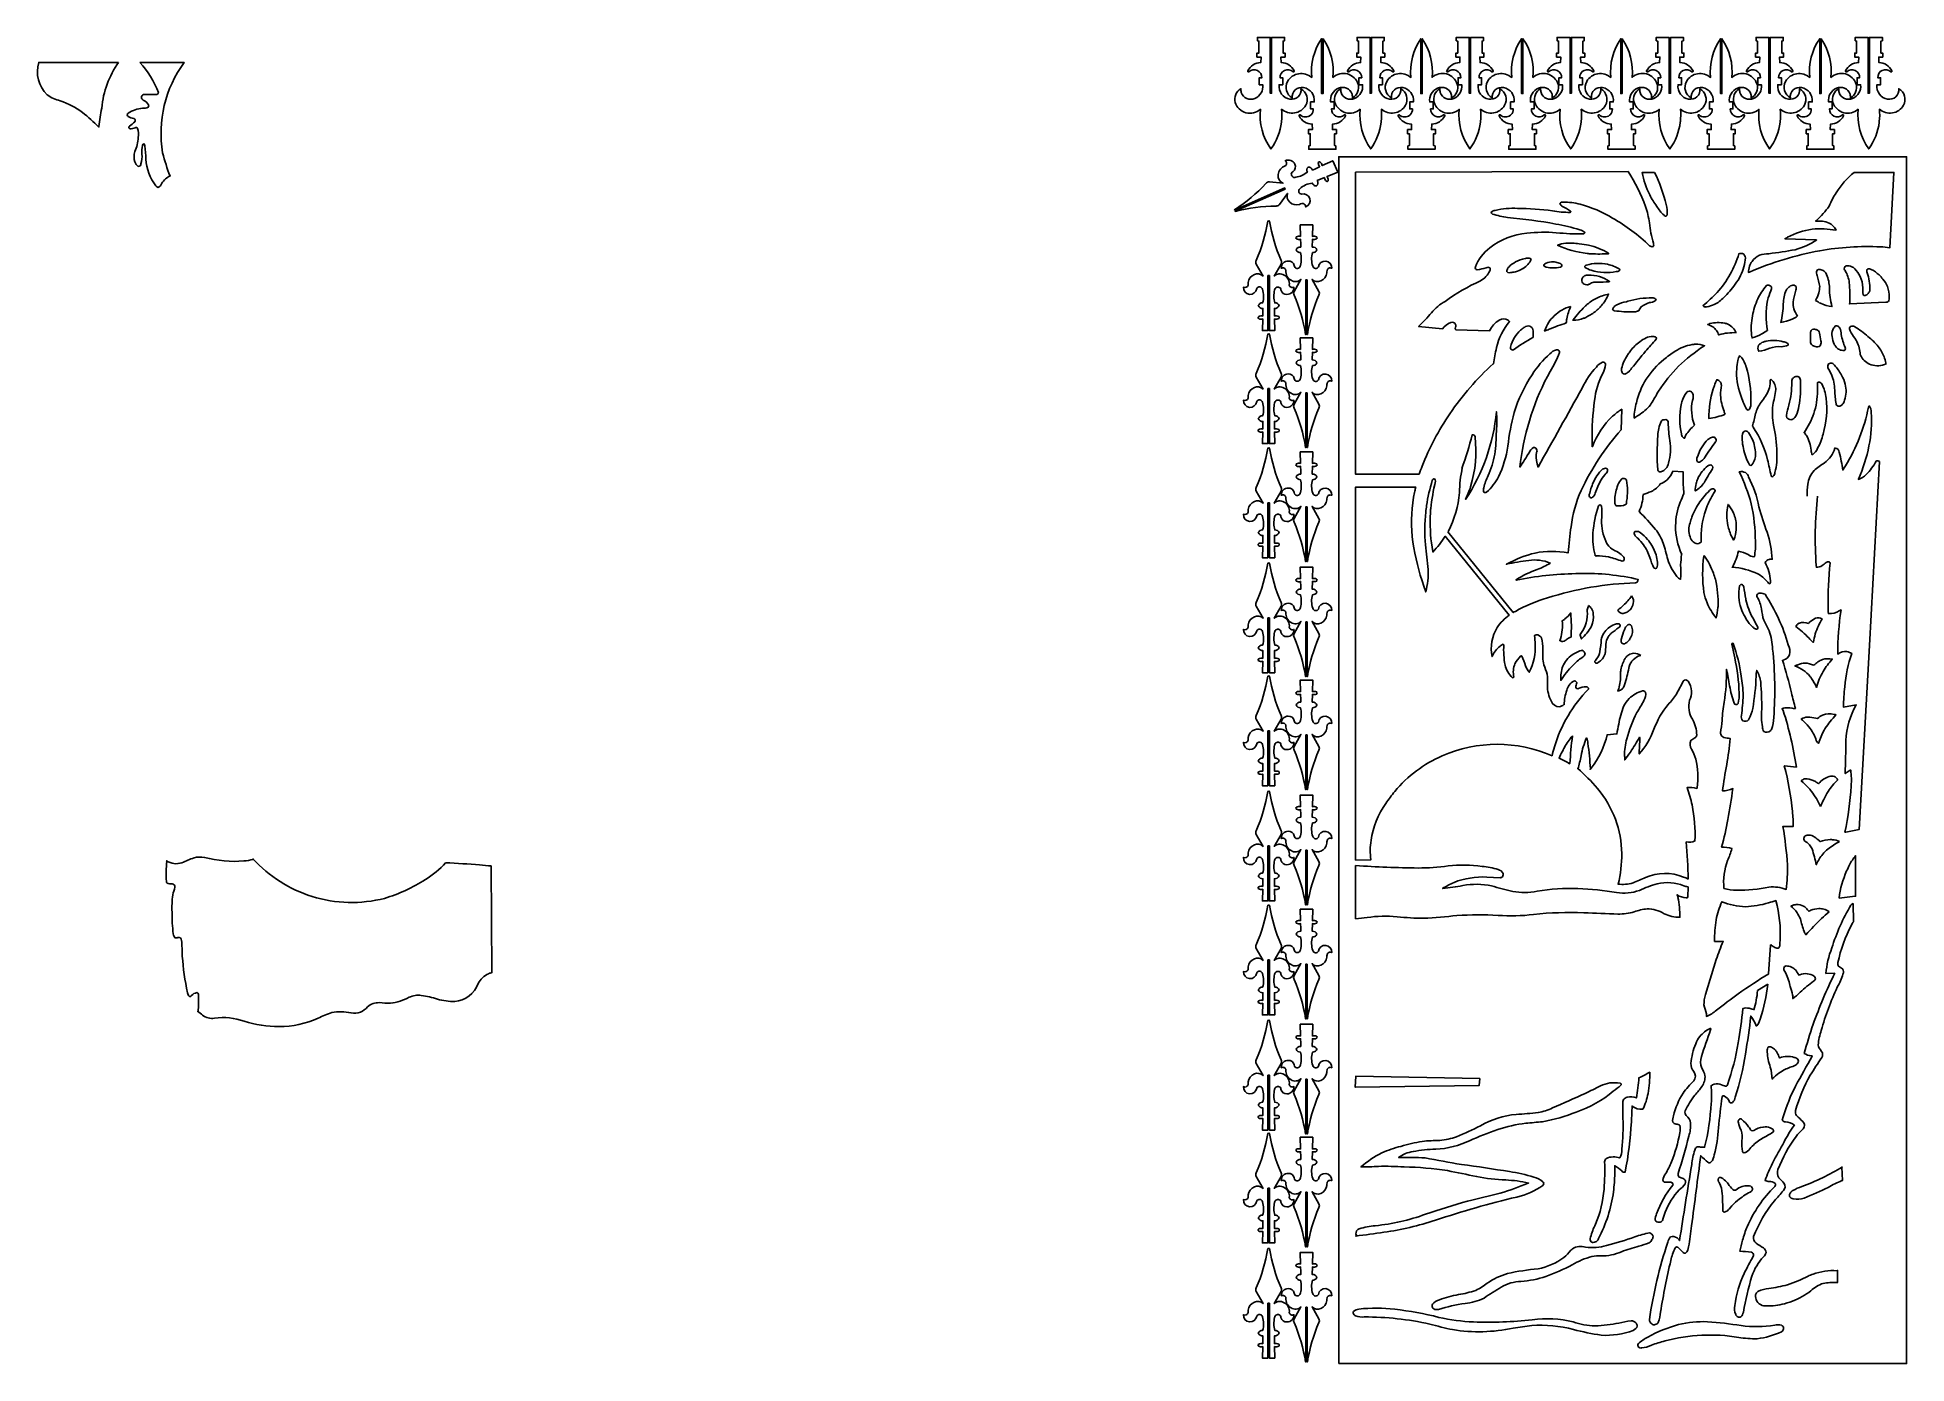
# Model space of a CAD drawing. Header units: millimetres. Extents: x -277 to 2488, y -1000 to 962.
import ezdxf

# ---------------------------------------------------------------- set-up
doc = ezdxf.new("R2010")
doc.units = ezdxf.units.MM
doc.layers.add('Image', color=70, linetype='Continuous')

msp = doc.modelspace()

# ---------------------------------------------------------------- linework, layer by layer
at = {"layer": 'Image'}
for points in [[(1563.1, 836.1, -0.125752), (1547.6, 796.5, -0.183089), (1531.9, 855.3, -0.543378), (1494.6, 865.2, -0.342025), (1503.2, 885.6, 0.070962), (1503.7, 879.9, 0.442806), (1523.7, 871.3, 0.342044), (1535.5, 891.5), (1530.2, 891.5), (1530.2, 901.7), (1534.2, 901.7, 0.668348), (1515, 910.5, -0.693962), (1513.3, 912.1, -0.285476), (1532.6, 924.2), (1532.9, 932.3), (1526.9, 932.3), (1526.9, 938.4), (1529.7, 938.4), (1529.7, 956), (1527.5, 956.5), (1527.5, 961.5), (1546.6, 961.5), (1546.6, 879), (1548.6, 879), (1548.6, 961.5), (1567.7, 961.5), (1567.7, 956.5), (1565.6, 956), (1565.6, 938.4), (1568.4, 938.4), (1568.4, 932.3), (1562.3, 932.3), (1562.7, 924.2, -0.285657), (1581.9, 912.1, -0.693962), (1580.2, 910.5, 0.690194), (1561.1, 901.7), (1565, 901.7), (1565, 891.5), (1559.7, 891.5, 0.402273), (1575.5, 870.2, 0.514022), (1592, 885.6, -0.411255), (1599, 861.1, -0.476881), (1563.3, 855.3, -0.053172), (1563.2, 837.1)], [(1606.1, 846.3, -0.382105), (1591, 847, 0.693962), (1589.3, 845.4, 0.285657), (1608.6, 833.3), (1608.9, 825.2), (1602.9, 825.2), (1602.9, 819.1), (1605.7, 819.1), (1605.7, 801.5), (1603.5, 801), (1603.5, 796), (1643.8, 796), (1643.8, 801), (1641.6, 801.5), (1641.6, 819.1), (1644.4, 819.1), (1644.4, 825.2), (1638.4, 825.2), (1638.7, 833.3, 0.285476), (1657.9, 845.4, 0.693962), (1656.2, 847, -0.668348), (1637.1, 855.8), (1641.1, 855.8), (1641.1, 866), (1635.7, 866, -0.342044), (1647.5, 886.2, -0.442806), (1667.6, 877.6, -0.070962), (1668, 871.9, 0.342025), (1676.6, 892.3, 0.543378), (1639.3, 902.2, 0.177955), (1624.6, 959.6), (1624.6, 878.5), (1622.6, 878.5), (1622.6, 959.5, 0.17769), (1607.9, 902.2, 0.476881), (1572.2, 896.4, 0.411255), (1579.2, 871.9, -0.514022), (1595.8, 887.3, -0.402273), (1611.6, 866), (1606.2, 866), (1606.2, 855.8), (1610.2, 855.8, -0.217338), (1606.9, 847.1)], [(1710.7, 836.1, -0.125752), (1695.2, 796.5, -0.183089), (1679.5, 855.3, -0.543378), (1642.2, 865.2, -0.342025), (1650.8, 885.6, 0.070962), (1651.3, 879.9, 0.442806), (1671.3, 871.3, 0.342044), (1683.1, 891.5), (1677.8, 891.5), (1677.8, 901.7), (1681.8, 901.7, 0.668348), (1662.6, 910.5, -0.693962), (1660.9, 912.1, -0.285476), (1680.2, 924.2), (1680.5, 932.3), (1674.4, 932.3), (1674.4, 938.4), (1677.3, 938.4), (1677.3, 956), (1675.1, 956.5), (1675.1, 961.5), (1694.2, 961.5), (1694.2, 879), (1696.2, 879), (1696.2, 961.5), (1715.3, 961.5), (1715.3, 956.5), (1713.2, 956), (1713.2, 938.4), (1716, 938.4), (1716, 932.3), (1709.9, 932.3), (1710.3, 924.2, -0.285657), (1729.5, 912.1, -0.693962), (1727.8, 910.5, 0.690194), (1708.7, 901.7), (1712.6, 901.7), (1712.6, 891.5), (1707.3, 891.5, 0.402273), (1723.1, 870.2, 0.514022), (1739.6, 885.6, -0.411255), (1746.6, 861.1, -0.476881), (1710.9, 855.3, -0.053172), (1710.8, 837.1)], [(1752.8, 846.3, -0.382105), (1737.7, 847, 0.693962), (1736, 845.4, 0.285657), (1755.3, 833.3), (1755.6, 825.2), (1749.6, 825.2), (1749.6, 819.1), (1752.4, 819.1), (1752.4, 801.5), (1750.2, 801), (1750.2, 796), (1790.4, 796), (1790.4, 801), (1788.3, 801.5), (1788.3, 819.1), (1791.1, 819.1), (1791.1, 825.2), (1785, 825.2), (1785.4, 833.3, 0.285476), (1804.6, 845.4, 0.693962), (1802.9, 847, -0.668348), (1783.8, 855.8), (1787.8, 855.8), (1787.8, 866), (1782.4, 866, -0.342044), (1794.2, 886.2, -0.442806), (1814.3, 877.6, -0.070962), (1814.7, 871.9, 0.342025), (1823.3, 892.3, 0.543378), (1786, 902.2, 0.177955), (1771.3, 959.6), (1771.3, 878.5), (1769.3, 878.5), (1769.3, 959.5, 0.17769), (1754.6, 902.2, 0.476881), (1718.9, 896.4, 0.411255), (1725.9, 871.9, -0.514022), (1742.5, 887.3, -0.402273), (1758.3, 866), (1752.9, 866), (1752.9, 855.8), (1756.9, 855.8, -0.217338), (1753.6, 847.1)], [(1857.4, 836.1, -0.125752), (1841.9, 796.5, -0.183089), (1826.2, 855.3, -0.543378), (1788.9, 865.2, -0.342025), (1797.5, 885.6, 0.070962), (1798, 879.9, 0.442806), (1818, 871.3, 0.342044), (1829.8, 891.5), (1824.5, 891.5), (1824.5, 901.7), (1828.5, 901.7, 0.668348), (1809.3, 910.5, -0.693962), (1807.6, 912.1, -0.285476), (1826.9, 924.2), (1827.2, 932.3), (1821.1, 932.3), (1821.1, 938.4), (1824, 938.4), (1824, 956), (1821.8, 956.5), (1821.8, 961.5), (1840.9, 961.5), (1840.9, 879), (1842.9, 879), (1842.9, 961.5), (1862, 961.5), (1862, 956.5), (1859.9, 956), (1859.9, 938.4), (1862.7, 938.4), (1862.7, 932.3), (1856.6, 932.3), (1857, 924.2, -0.285657), (1876.2, 912.1, -0.693962), (1874.5, 910.5, 0.690194), (1855.4, 901.7), (1859.3, 901.7), (1859.3, 891.5), (1854, 891.5, 0.402273), (1869.8, 870.2, 0.514022), (1886.3, 885.6, -0.411255), (1893.3, 861.1, -0.476881), (1857.6, 855.3, -0.053172), (1857.5, 837.1)], [(1901.8, 846.3, -0.382105), (1886.8, 847, 0.693962), (1885.1, 845.4, 0.285657), (1904.4, 833.3), (1904.7, 825.2), (1898.6, 825.2), (1898.6, 819.1), (1901.5, 819.1), (1901.5, 801.5), (1899.3, 801), (1899.3, 796), (1939.5, 796), (1939.5, 801), (1937.4, 801.5), (1937.4, 819.1), (1940.2, 819.1), (1940.2, 825.2), (1934.1, 825.2), (1934.5, 833.3, 0.285476), (1953.7, 845.4, 0.693962), (1952, 847, -0.668348), (1932.9, 855.8), (1936.8, 855.8), (1936.8, 866), (1931.5, 866, -0.342044), (1943.3, 886.2, -0.442806), (1963.4, 877.6, -0.070962), (1963.8, 871.9, 0.342025), (1972.4, 892.3, 0.543378), (1935.1, 902.2, 0.177955), (1920.4, 959.6), (1920.4, 878.5), (1918.4, 878.5), (1918.4, 959.5, 0.17769), (1903.7, 902.2, 0.476881), (1868, 896.4, 0.411255), (1875, 871.9, -0.514022), (1891.6, 887.3, -0.402273), (1907.3, 866), (1902, 866), (1902, 855.8), (1906, 855.8, -0.217338), (1902.7, 847.1)], [(2006.5, 836.1, -0.125752), (1991, 796.5, -0.183089), (1975.3, 855.3, -0.543378), (1938, 865.2, -0.342025), (1946.6, 885.6, 0.070962), (1947.1, 879.9, 0.442806), (1967.1, 871.3, 0.342044), (1978.9, 891.5), (1973.6, 891.5), (1973.6, 901.7), (1977.6, 901.7, 0.668348), (1958.4, 910.5, -0.693962), (1956.7, 912.1, -0.285476), (1975.9, 924.2), (1976.3, 932.3), (1970.2, 932.3), (1970.2, 938.4), (1973, 938.4), (1973, 956), (1970.9, 956.5), (1970.9, 961.5), (1990, 961.5), (1990, 879), (1992, 879), (1992, 961.5), (2011.1, 961.5), (2011.1, 956.5), (2009, 956), (2009, 938.4), (2011.8, 938.4), (2011.8, 932.3), (2005.7, 932.3), (2006.1, 924.2, -0.285657), (2025.3, 912.1, -0.693962), (2023.6, 910.5, 0.690194), (2004.4, 901.7), (2008.4, 901.7), (2008.4, 891.5), (2003.1, 891.5, 0.402273), (2018.8, 870.2, 0.514022), (2035.4, 885.6, -0.411255), (2042.4, 861.1, -0.476881), (2006.7, 855.3, -0.053172), (2006.6, 837.1)], [(2048.5, 846.3, -0.382105), (2033.5, 847, 0.693962), (2031.8, 845.4, 0.285657), (2051.1, 833.3), (2051.4, 825.2), (2045.3, 825.2), (2045.3, 819.1), (2048.1, 819.1), (2048.1, 801.5), (2046, 801), (2046, 796), (2086.2, 796), (2086.2, 801), (2084.1, 801.5), (2084.1, 819.1), (2086.9, 819.1), (2086.9, 825.2), (2080.8, 825.2), (2081.2, 833.3, 0.285476), (2100.4, 845.4, 0.693962), (2098.7, 847, -0.668348), (2079.6, 855.8), (2083.5, 855.8), (2083.5, 866), (2078.2, 866, -0.342044), (2090, 886.2, -0.442806), (2110.1, 877.6, -0.070962), (2110.5, 871.9, 0.342025), (2119.1, 892.3, 0.543378), (2081.8, 902.2, 0.177955), (2067.1, 959.6), (2067.1, 878.5), (2065.1, 878.5), (2065.1, 959.5, 0.17769), (2050.4, 902.2, 0.476881), (2014.7, 896.4, 0.411255), (2021.7, 871.9, -0.514022), (2038.3, 887.3, -0.402273), (2054, 866), (2048.7, 866), (2048.7, 855.8), (2052.7, 855.8, -0.217338), (2049.4, 847.1)], [(2153.2, 836.1, -0.125752), (2137.7, 796.5, -0.183089), (2122, 855.3, -0.543378), (2084.7, 865.2, -0.342025), (2093.3, 885.6, 0.070962), (2093.7, 879.9, 0.442806), (2113.8, 871.3, 0.342044), (2125.6, 891.5), (2120.3, 891.5), (2120.3, 901.7), (2124.2, 901.7, 0.668348), (2105.1, 910.5, -0.693962), (2103.4, 912.1, -0.285476), (2122.6, 924.2), (2123, 932.3), (2116.9, 932.3), (2116.9, 938.4), (2119.7, 938.4), (2119.7, 956), (2117.6, 956.5), (2117.6, 961.5), (2136.7, 961.5), (2136.7, 879), (2138.7, 879), (2138.7, 961.5), (2157.8, 961.5), (2157.8, 956.5), (2155.6, 956), (2155.6, 938.4), (2158.5, 938.4), (2158.5, 932.3), (2152.4, 932.3), (2152.7, 924.2, -0.285657), (2172, 912.1, -0.693962), (2170.3, 910.5, 0.690194), (2151.1, 901.7), (2155.1, 901.7), (2155.1, 891.5), (2149.8, 891.5, 0.402273), (2165.5, 870.2, 0.514022), (2182.1, 885.6, -0.411255), (2189.1, 861.1, -0.476881), (2153.4, 855.3, -0.053172), (2153.3, 837.1)], [(2196.1, 846.3, -0.382105), (2181.1, 847, 0.693962), (2179.4, 845.4, 0.285657), (2198.6, 833.3), (2199, 825.2), (2192.9, 825.2), (2192.9, 819.1), (2195.7, 819.1), (2195.7, 801.5), (2193.6, 801), (2193.6, 796), (2233.8, 796), (2233.8, 801), (2231.7, 801.5), (2231.7, 819.1), (2234.5, 819.1), (2234.5, 825.2), (2228.4, 825.2), (2228.8, 833.3, 0.285476), (2248, 845.4, 0.693962), (2246.3, 847, -0.668348), (2227.1, 855.8), (2231.1, 855.8), (2231.1, 866), (2225.8, 866, -0.342044), (2237.6, 886.2, -0.442806), (2257.6, 877.6, -0.070962), (2258.1, 871.9, 0.342025), (2266.7, 892.3, 0.543378), (2229.4, 902.2, 0.177955), (2214.7, 959.6), (2214.7, 878.5), (2212.7, 878.5), (2212.7, 959.5, 0.17769), (2198, 902.2, 0.476881), (2162.3, 896.4, 0.411255), (2169.3, 871.9, -0.514022), (2185.9, 887.3, -0.402273), (2201.6, 866), (2196.3, 866), (2196.3, 855.8), (2200.3, 855.8, -0.217338), (2197, 847.1)], [(2300.8, 836.1, -0.125752), (2285.3, 796.5, -0.183089), (2269.6, 855.3, -0.543378), (2232.3, 865.2, -0.342025), (2240.9, 885.6, 0.070962), (2241.3, 879.9, 0.442806), (2261.4, 871.3, 0.342044), (2273.2, 891.5), (2267.9, 891.5), (2267.9, 901.7), (2271.8, 901.7, 0.668348), (2252.7, 910.5, -0.693962), (2251, 912.1, -0.285476), (2270.2, 924.2), (2270.6, 932.3), (2264.5, 932.3), (2264.5, 938.4), (2267.3, 938.4), (2267.3, 956), (2265.2, 956.5), (2265.2, 961.5), (2284.3, 961.5), (2284.3, 879), (2286.3, 879), (2286.3, 961.5), (2305.4, 961.5), (2305.4, 956.5), (2303.2, 956), (2303.2, 938.4), (2306.1, 938.4), (2306.1, 932.3), (2300, 932.3), (2300.3, 924.2, -0.285657), (2319.6, 912.1, -0.693962), (2317.9, 910.5, 0.690194), (2298.7, 901.7), (2302.7, 901.7), (2302.7, 891.5), (2297.4, 891.5, 0.402273), (2313.1, 870.2, 0.514022), (2329.7, 885.6, -0.411255), (2336.7, 861.1, -0.476881), (2301, 855.3, -0.053172), (2300.9, 837.1)], [(2342.8, 846.3, -0.382105), (2327.8, 847, 0.693962), (2326.1, 845.4, 0.285657), (2345.3, 833.3), (2345.7, 825.2), (2339.6, 825.2), (2339.6, 819.1), (2342.4, 819.1), (2342.4, 801.5), (2340.3, 801), (2340.3, 796), (2380.5, 796), (2380.5, 801), (2378.4, 801.5), (2378.4, 819.1), (2381.2, 819.1), (2381.2, 825.2), (2375.1, 825.2), (2375.5, 833.3, 0.285476), (2394.7, 845.4, 0.693962), (2393, 847, -0.668348), (2373.8, 855.8), (2377.8, 855.8), (2377.8, 866), (2372.5, 866, -0.342044), (2384.3, 886.2, -0.442806), (2404.3, 877.6, -0.070962), (2404.8, 871.9, 0.342025), (2413.4, 892.3, 0.543378), (2376.1, 902.2, 0.177955), (2361.4, 959.6), (2361.4, 878.5), (2359.4, 878.5), (2359.4, 959.5, 0.17769), (2344.7, 902.2, 0.476881), (2309, 896.4, 0.411255), (2316, 871.9, -0.514022), (2332.5, 887.3, -0.402273), (2348.3, 866), (2343, 866), (2343, 855.8), (2347, 855.8, -0.217338), (2343.7, 847.1)], [(2447.5, 836.1, -0.125752), (2432, 796.5, -0.183089), (2416.3, 855.3, -0.543378), (2379, 865.2, -0.342025), (2387.6, 885.6, 0.070962), (2388, 879.9, 0.442806), (2408.1, 871.3, 0.342044), (2419.9, 891.5), (2414.6, 891.5), (2414.6, 901.7), (2418.5, 901.7, 0.668348), (2399.4, 910.5, -0.693962), (2397.7, 912.1, -0.285476), (2416.9, 924.2), (2417.3, 932.3), (2411.2, 932.3), (2411.2, 938.4), (2414, 938.4), (2414, 956), (2411.9, 956.5), (2411.9, 961.5), (2431, 961.5), (2431, 879), (2433, 879), (2433, 961.5), (2452.1, 961.5), (2452.1, 956.5), (2449.9, 956), (2449.9, 938.4), (2452.7, 938.4), (2452.7, 932.3), (2446.7, 932.3), (2447, 924.2, -0.285657), (2466.3, 912.1, -0.693962), (2464.6, 910.5, 0.690194), (2445.4, 901.7), (2449.4, 901.7), (2449.4, 891.5), (2444.1, 891.5, 0.402273), (2459.8, 870.2, 0.514022), (2476.4, 885.6, -0.411255), (2483.4, 861.1, -0.476881), (2447.7, 855.3, -0.053172), (2447.6, 837.1)], [(-157.4, 924.5, 0.133316), (-182.2, 856.9, 0.01199), (-186.5, 829.8), (-186.3, 828.8, 0.019974), (-210.7, 850.5, 0.07324), (-243.5, 867.8, -0.098072), (-262.8, 876.5, -0.282426), (-275.4, 924.5, -0.001877), (-275.4, 924.5), (-275.4, 924.5), (-157.4, 924.5)], [(-125.9, 924.5), (-60.3, 924.5), (-60.3, 924.5, 0.201836), (-92.1, 790.7, 0.030646), (-81.1, 756.3), (-81, 756.8, 0.133593), (-93.3, 745.7, -0.227605), (-98.5, 739.7, -0.235639), (-102.1, 742, -0.146098), (-117.1, 781.5, 0.039596), (-118.5, 800.9, 0.204512), (-119.6, 804.1, 0.290044), (-122.1, 801.6, 0.033557), (-122.8, 788.8, -0.103682), (-124.2, 774.3, -0.436056), (-128.1, 770.6, -0.173508), (-133, 777.3, -0.168357), (-133.3, 792.5, 0.093737), (-128.1, 813.5, 0.109795), (-129.2, 826.9, 0.333025), (-132.9, 827.9, -0.158492), (-140.5, 826.4, -0.629442), (-141.2, 830.2, 0.056977), (-133.2, 836.7, 0.546488), (-134.5, 841.4, -0.110536), (-143, 844.6, -0.551195), (-143, 849.6, -0.116804), (-121.7, 856.9, 0.137753), (-113.5, 858.3, 0.296358), (-113, 862, 0.135875), (-120, 868.1, -0.176945), (-123.3, 872, -0.361856), (-120.6, 877.1, -0.005126), (-100.9, 877.2, 0.387613), (-98.3, 879.9, 0.090652), (-125.9, 924.5, 0.347498)], [(1568.8, 737.1), (1567.9, 738.9), (1493.7, 706.2, -0.210658), (1493.8, 706.5, 0.059291), (1540.2, 745.6, -0.248044), (1545.2, 747.9), (1565.6, 745.7, -0.35116), (1558.3, 758.5, -0.304334), (1568.7, 771.4, 0.502435), (1568.8, 779, -0.435338), (1582.7, 773.9, -0.382908), (1580.2, 763.1, 0.133888), (1577.9, 760.7, 0.600156), (1584.2, 754.6, 0.13246), (1601.4, 762.4, -0.331722), (1602.6, 769.8, -0.340003), (1609.2, 765.3), (1613.4, 767.2), (1619.6, 770.1, -0.183169), (1617.6, 775.9, -0.599927), (1620.4, 777.2, -0.176895), (1623.4, 771.9), (1638.9, 779.1), (1646.3, 762.4), (1630.5, 755.8, -0.180821), (1632.4, 750.1, -0.599927), (1629.6, 748.8, -0.179213), (1626.6, 754.2), (1616, 749.7, -0.340003), (1615, 741.8, -0.259714), (1610.8, 743.3, -0.122481), (1608.7, 745.9, 0.166429), (1590.5, 737.6, 0.704438), (1592.9, 729.6, -0.969952), (1599, 710.7, 0.483016), (1593.3, 715.7, 0.02743), (1589.7, 714.5, -0.277564), (1575.3, 717.9, -0.318641), (1572.2, 730.7), (1560.1, 714.2, -0.248044), (1555.1, 712.1, 0.059291), (1494.8, 704.2, -0.209547), (1494.5, 704.3)], [(1767, 315.5, -0.013454), (1771.2, 327.2, -0.057409), (1812.2, 404.8, -0.057382), (1876.5, 478.9), (1876.6, 478.5, -0.015544), (1881.2, 502.6, -0.110962), (1900.5, 541.1, 0.140829), (1898.5, 543.5, 0.259017), (1885.3, 543.5, 0.151987), (1871.1, 527.5), (1821.1, 529.2), (1821.1, 529.2, -0.274241), (1820.5, 532.7, 0.251367), (1820.8, 537, 0.421974), (1813.7, 539.8, 0.147235), (1801.5, 530.5), (1766, 534, 0.025547), (1785.1, 554.3), (1785.1, 554.3, -0.097854), (1805.1, 571.1, -0.046276), (1857.5, 601.5, 0.162621), (1871.3, 616.2, 0.260026), (1871.2, 620.9, 0.247713), (1866, 620.7, -0.029133), (1852.7, 617.8, -0.589464), (1850, 622.2, -0.138993), (1871.2, 650.2, -0.135207), (1926.3, 672, -0.045259), (1969.7, 672.6, 0.034218), (2010.3, 671.2, 0.45076), (2011.7, 673.1, 0.179103), (2004.6, 676.7, 0.052789), (1968.8, 685.4, 0.023636), (1897.7, 695.2, -0.042971), (1875.3, 700.2, -0.28009), (1873.5, 703.1, -0.217231), (1879.4, 705.6, -0.070366), (1912.3, 708.6, -0.034113), (1964.1, 704.9, 0.04928), (1990.3, 702.7, 0.799018), (1990.5, 704.6, 0.05282), (1978.8, 711.4, -0.204945), (1975.2, 715.9, -0.366257), (1980, 717.8, -0.079834), (2004.9, 714.6, -0.074336), (2053, 694.3, -0.05827), (2107.8, 653.4, 0.271272), (2112.9, 652.2, 0.304418), (2113.3, 657.1, -0.034658), (2107.4, 687.1, 0.050055), (2101.7, 711.5, 0.062862), (2075.9, 763), (1672.9, 762), (1672.9, 315.5)], [(2115.2, 761.8), (2096.8, 761.8, 0.075872), (2107.9, 728.5, 0.041566), (2118.4, 711.6, 0.075309), (2129.1, 698.4, 0.255625), (2131.2, 697.1, 0.222992), (2133.1, 697.9, 0.127345), (2133.7, 698.9, 0.083037), (2132.3, 714.3, 0.051176)], [(2255.6, 614.4, -0.055717), (2359.5, 646, -0.055341), (2449.4, 651.7, -0.026801), (2463.3, 650.3), (2463.3, 650.3), (2469.3, 761.8, -0.00537), (2410.3, 761.8, 0.076036), (2383.7, 731.7, 0.043519), (2373.4, 712, -0.058358), (2354.5, 690.7), (2353.4, 689.7), (2353.4, 689.7, -0.123532), (2373.4, 686.9, -0.129402), (2383.2, 677.4), (2383.7, 676.5), (2383.4, 676.2, 0.079016), (2348.2, 677.7, 0.096506), (2311.8, 665.8, 0.01126), (2308, 663.6), (2308.3, 663.5), (2353.6, 662.3), (2354.8, 661.7, -0.079667), (2323.1, 647.5, -0.018908), (2284.4, 641.6, 0.074719), (2270.3, 639.4, 0.12345), (2259.3, 630.1, 0.073484), (2255.5, 622.9, 0.039185), (2253.9, 613.8)], [(1543.2, 609.1), (1545.2, 609.1), (1545.2, 527.8), (1553.3, 527.8), (1553, 545, 0.176895), (1559, 545.6, 0.599927), (1559, 548.6, 0.183169), (1552.9, 549.2), (1552.7, 560.6, 0.340003), (1559.5, 564.8, 0.331722), (1553.2, 568.9, -0.13246), (1553, 587.8, -0.600156), (1561.1, 591.1, -0.133888), (1562.4, 588, 0.382908), (1571.3, 581.3, 0.435338), (1581.5, 592, -0.502435), (1574.7, 595.2, 0.304334), (1567, 609.9, 0.35116), (1552.4, 608.4), (1562.6, 626.2, 0.248044), (1562.6, 631.7, -0.059291), (1545.4, 689.9, 0.319458), (1543, 689.9, -0.059291), (1525.8, 631.7, 0.248044), (1525.8, 626.2), (1536, 608.4, 0.318641), (1523, 610.8, 0.277564), (1514.1, 599, -0.02743), (1513.7, 595.2, -0.483016), (1506.9, 592, 0.969952), (1526.6, 590, -0.704438), (1534.9, 588.9, -0.166429), (1535.2, 568.9, 0.331722), (1528.9, 564.8, 0.340003), (1535.7, 560.6), (1535.5, 549.2, 0.179213), (1529.4, 548.6, 0.599927), (1529.4, 545.5, 0.180821), (1535.4, 545), (1535, 527.8), (1543.2, 527.8)], [(1601.2, 603.1), (1599.2, 603.1), (1599.2, 521.9, -0.210658), (1598.9, 522.2, 0.059291), (1581.8, 580.4, -0.248044), (1581.8, 585.9), (1592, 603.6, -0.35116), (1577.4, 602.2, -0.304334), (1569.7, 616.9, 0.502435), (1562.9, 620, -0.435338), (1573.1, 630.7, -0.382908), (1581.9, 624, 0.133888), (1583.3, 621, 0.600156), (1591.3, 624.3, 0.13246), (1591.2, 643.2, -0.331722), (1584.9, 647.3, -0.340003), (1591.7, 651.4), (1591.6, 656.1), (1591.5, 662.9, -0.183169), (1585.4, 663.4, -0.599927), (1585.3, 666.5, -0.176895), (1591.4, 667.1), (1591, 684.2), (1609.3, 684.2), (1609, 667.1, -0.180821), (1615, 666.5, -0.599927), (1615, 663.5, -0.179213), (1608.9, 662.9), (1608.7, 651.4, -0.340003), (1615.5, 647.3, -0.259714), (1612.5, 644, -0.122481), (1609.2, 643.2, 0.166429), (1609.5, 623.2, 0.704438), (1617.8, 622.1, -0.969952), (1637.5, 620, 0.483016), (1630.6, 616.9, 0.02743), (1630.3, 613.1, -0.277564), (1621.4, 601.3, -0.318641), (1608.4, 603.6), (1618.6, 585.9, -0.248044), (1618.5, 580.4, 0.059291), (1601.4, 522.2, -0.209547), (1601.2, 521.9)], [(2046.9, 642.6, 0.076333), (2017.6, 654, 0.033132), (2003.8, 656.1, 0.056179), (1983.7, 657.2, 0.066282), (1971.6, 654.1, 0.075207), (2015.2, 641.9, 0.010143), (2021.4, 641.3, 0.021054), (2047, 641.5, 0.176858)], [(2186.9, 564.9, 0.032546), (2207.7, 584.1, 0.054762), (2227, 611.3, 0.05556), (2239.8, 641.6, -0.083571), (2245.4, 641.9, -0.143201), (2248.4, 639.1, -0.130901), (2249.4, 635.7, -0.102577), (2242.4, 609.2, -0.05446), (2234.2, 596.3, -0.045285), (2217.5, 576.7, -0.091046), (2203.2, 566.4, -0.055208), (2192.6, 562.8, -0.200459), (2188.2, 563.7, -0.106392), (2186.6, 565.3)], [(1932.4, 633.3, -0.08651), (1927.7, 625.7, -0.083046), (1920.7, 619.9, -0.004448), (1920.2, 619.7, -0.081217), (1909.2, 614.8, -0.048609), (1901.9, 613.7, -0.187327), (1898, 614, -0.097049), (1896.4, 615.2, -0.132238), (1898.1, 620.2, -0.047074), (1899.4, 621.8, -0.072269), (1909.4, 629.4, -0.082375), (1923.5, 634.3, -0.003758), (1924.1, 634.4, -0.14817), (1931.1, 634.4, -0.127873)], [(1978.2, 624.1, -0.150966), (1976.9, 622.3, -0.111543), (1975.3, 621.5, -0.110861), (1955.1, 621.7, -0.002802), (1954.6, 621.8, -0.13161), (1952.6, 622.5, -0.120488), (1951.3, 623.8, -0.021199), (1951.1, 624.1, -0.136733), (1952.7, 626.4, -0.097574), (1954.5, 627.4, -0.11168), (1965.2, 629.5, -0.074689), (1972.4, 628.3, -0.103346), (1975.7, 626.9, -0.095366), (1977.9, 624.7, -0.086048)], [(2047.9, 600.2, 0.29159), (2048.3, 600.4, 0.413943), (2048.2, 601), (2048.1, 601, 0.075072), (2033.6, 607.8, 0.076539), (2016.9, 610, 0.14052), (2012, 609.1, 0.108418), (2009.2, 606.8, 0.130517), (2007.6, 603.2, 0.125186), (2007.9, 599.4, 0.13135), (2011.1, 596.6, 0.217939), (2018.4, 596.3, 0.01151), (2018.8, 596.5, -0.109815), (2025.4, 599.6, 0.015921), (2043.7, 599.8, 0.045323)], [(2063.7, 617, 0.315086), (2063.3, 618.7, 0.075027), (2062.9, 619, 0.081757), (2045.6, 625.9, 0.067663), (2029.8, 627.1, 0.09368), (2014.4, 624.7, 0.188981), (2012.7, 624, 0.223288), (2012, 622.2, 0.035117), (2012, 621.9, 0.101265), (2021.4, 617.1, 0.132419), (2058.5, 615.1, 0.140039), (2062.8, 616.3, 0.034817)], [(2353, 572.5, 0.085713), (2358.2, 583.6, 0.06928), (2359.4, 593.2, 0.016663), (2355.8, 609.3, -0.14797), (2355, 616.4, -0.183568), (2357.7, 618.2, -0.115727), (2360, 618.2, -0.112138), (2365.8, 615.6, -0.103001), (2369.4, 611.5, -0.012204), (2369.7, 610.9, -0.096163), (2373.8, 590.9, 0.063277), (2377.6, 563.4), (2377.8, 563.4, -0.076076), (2360.8, 568.2, -0.038252), (2353.3, 572.4)], [(2403.8, 568.1, 0.034011), (2403.2, 599.1, 0.094734), (2397.2, 616.5, -0.179719), (2395.8, 619.3, -0.217963), (2397.1, 622.8, -0.073374), (2398.2, 623.7, -0.143935), (2406.9, 622.4, -0.091843), (2411.2, 619.4, -0.076809), (2419.1, 608, -0.101017), (2423.4, 591.2), (2423.4, 591, 0.070621), (2423.5, 581.3, 0.244468), (2425.1, 579.9, 0.166671), (2426.6, 579.9, 0.123968), (2431, 582.6, 0.131245), (2433.4, 586.9, 0.041245), (2433.6, 588.4, 0.091465), (2429.8, 613.4, -0.346623), (2429.7, 618.3, -0.022957), (2430, 618.6, -0.216292), (2435.7, 618.3, -0.067967), (2447.2, 610.2, -0.042437), (2452.9, 603.9, -0.083969), (2459.6, 593.1, -0.109609), (2462.2, 577.4, -0.202303), (2461.1, 571.1, -0.016147), (2460.7, 570.7, -0.190384), (2457.5, 570.1), (2457.5, 570.1), (2403.5, 567.3, 0.037992)], [(1994.8, 543.2, 0.092089), (2010.2, 546, 0.029316), (2014.7, 548, 0.061215), (2028.7, 557.1, 0.059866), (2039.4, 568.5, 0.040853), (2044.9, 577.3, 0.002689), (2047.3, 581.9, 0.065161), (2029.5, 575.9, 0.060803), (2015.5, 566.7, 0.01563), (2011.9, 563.4, 0.047951), (1994.8, 543.6), (1994.2, 542.8, -0.114898)], [(2280.5, 594.4, 0.062981), (2267.8, 574.6, 0.072456), (2260, 549.7, 0.081502), (2258.7, 521, 0.024114), (2259.3, 517.1), (2259.3, 517.1, 0.066353), (2273.7, 523, 0.005462), (2281.8, 527.9), (2282, 528, -0.085705), (2282.2, 572.5, -0.015323), (2287.1, 586.8, 0.221704), (2287.9, 592.6, 0.192802), (2284.1, 594.9, 0.11153), (2281.3, 594.8, 0.062992)], [(2326.5, 549.1, -0.085713), (2321.3, 560.2, -0.06928), (2320.1, 569.8, -0.016663), (2323.6, 585.9, 0.14797), (2324.5, 592.9, 0.183568), (2321.7, 594.8, 0.115727), (2319.5, 594.8, 0.112138), (2313.7, 592.2, 0.103001), (2310.1, 588.1, 0.012204), (2309.8, 587.5, 0.096163), (2305.6, 567.4, -0.063277), (2301.8, 540), (2301.7, 540, 0.076076), (2318.6, 544.8, 0.038252), (2326.2, 549)], [(1991.3, 563.6, 0.063047), (1985.3, 545.3, 0.020829), (1984.4, 539.1, 0.023224), (1959.2, 529.9, -0.005713), (1952.5, 527.2, -0.077096), (1958.5, 540.1, -0.064799), (1966.7, 549.6, -0.068733), (1978.1, 558.2, -0.06602)], [(2117.3, 573.6, 0.162794), (2113.2, 576.1, 0.05448), (2111.6, 576.3, 0.075416), (2075.8, 571.2, 0.005184), (2073.4, 570.5, 0.052945), (2059.4, 566.1, 0.112943), (2055.1, 562.8, 0.098475), (2053, 559, 0.209606), (2054.8, 557.4, 0.08787), (2055.9, 557.2, 0.044686), (2083.1, 555.6, 0.153216), (2090.1, 556.5, 0.038038), (2091.6, 557.3, -0.026199), (2095.2, 563, -0.096105), (2107.5, 569.2, 0.108359), (2116, 571.9, 0.219694), (2117.1, 572.8, 0.131427)], [(1935.1, 517.6, 0.032919), (1906.4, 499.4), (1905.9, 499, -0.159109), (1903.4, 499.8, -0.147296), (1902.1, 501.5, -0.135903), (1901.9, 503.4, -0.076953), (1907.8, 517.4, -0.068558), (1916.9, 528.3, -0.015087), (1919.4, 530.4, -0.107933), (1924.3, 533.8, -0.075547), (1928.6, 534.8, -0.124741), (1932.2, 533.6, -0.11505), (1934.4, 531.3, -0.063526), (1935, 529.8, -0.075475), (1935.3, 518.1, -0.297475), (1935.3, 518.1, -0.305697)], [(2236, 524.7, 0.094856), (2231.1, 532, 0.090738), (2223.7, 537.2, 0.0488), (2218.9, 538.8, 0.113625), (2197.1, 538.1, 0.001991), (2193.6, 537.1, -0.079824), (2201.1, 533.4, -0.078237), (2206.7, 528, -0.078216), (2210.1, 521.4), (2210.3, 521.7, -0.08176), (2236, 524.7, -0.512797)], [(2346, 525.8, 0.004558), (2345.9, 510.3, 0.129356), (2347.3, 507.2, 0.12195), (2350.1, 505.1, 0.031415), (2351, 504.8, 0.211837), (2358.4, 504.3, 0.011146), (2358.8, 504.4, 0.097883), (2360.7, 506.9, 0.196478), (2361.2, 512.7, 0.014716), (2359.1, 524.2, 0.124402), (2357.4, 527.3, 0.11752), (2354.4, 529.3, 0.087293), (2351.6, 529.8, 0.167947), (2348.5, 529.4, 0.12362), (2346.9, 528.1, 0.139572), (2346.1, 526)], [(2395.8, 498.6, 0.147086), (2397.2, 499.9, 0.256826), (2397.2, 502.8, -0.058639), (2391.2, 522.2, 0.10443), (2389.1, 531.6, 0.148327), (2387.4, 533.8, 0.263733), (2382.2, 534.3, 0.08849), (2378.8, 529.1, 0.150176), (2377.9, 519.1, 0.100466), (2381, 507.7, 0.017777), (2382.1, 505.8, 0.106842), (2385.7, 501.5, 0.118688), (2391.8, 498.7, 0.055275), (2395, 498.5, 0.055025)], [(2419.4, 492.3, 0.104579), (2414.4, 511.6, 0.029239), (2411.6, 516.6, -0.056725), (2404.6, 527.4, -0.320545), (2404.4, 533.3, -0.025445), (2404.7, 533.7, -0.22083), (2411, 533.7, -0.011532), (2411.3, 533.5, -0.052656), (2430.8, 519, -0.057589), (2445.9, 504.3, -0.080105), (2454.7, 489.2, -0.045212), (2457.3, 480, 0.03416), (2457.7, 478.6, -0.198459), (2435.6, 477.4, -0.08873), (2427.1, 482.1, -0.087041), (2421.2, 488.9, -0.038496)], [(1543.2, 442), (1545.2, 442), (1545.2, 360.8), (1553.3, 360.8), (1553, 377.9, 0.176895), (1559, 378.5, 0.599927), (1559, 381.6, 0.183169), (1552.9, 382.1), (1552.7, 393.5, 0.340003), (1559.5, 397.7, 0.331722), (1553.2, 401.8, -0.13246), (1553, 420.7, -0.600156), (1561.1, 424, -0.133888), (1562.4, 420.9, 0.382908), (1571.3, 414.3, 0.435338), (1581.5, 424.9, -0.502435), (1574.7, 428.1, 0.304334), (1567, 442.8, 0.35116), (1552.4, 441.3), (1562.6, 459.1, 0.248044), (1562.6, 464.6, -0.059291), (1545.4, 522.8, 0.319458), (1543, 522.8, -0.059291), (1525.8, 464.6, 0.248044), (1525.8, 459.1), (1536, 441.3, 0.318641), (1523, 443.7, 0.277564), (1514.1, 431.9, -0.02743), (1513.7, 428.1, -0.483016), (1506.9, 424.9, 0.969952), (1526.6, 422.9, -0.704438), (1534.9, 421.8, -0.166429), (1535.2, 401.8, 0.331722), (1528.9, 397.7, 0.340003), (1535.7, 393.5), (1535.5, 382.1, 0.179213), (1529.4, 381.5, 0.599927), (1529.4, 378.5, 0.180821), (1535.4, 377.9), (1535, 360.8), (1543.2, 360.8)], [(1601.2, 436), (1599.2, 436), (1599.2, 354.8, -0.210658), (1598.9, 355.1, 0.059291), (1581.8, 413.3, -0.248044), (1581.8, 418.8), (1592, 436.6, -0.35116), (1577.4, 435.1, -0.304334), (1569.7, 449.8, 0.502435), (1562.9, 453, -0.435338), (1573.1, 463.7, -0.382908), (1581.9, 457, 0.133888), (1583.3, 453.9, 0.600156), (1591.3, 457.2, 0.13246), (1591.2, 476.1, -0.331722), (1584.9, 480.2, -0.340003), (1591.7, 484.4), (1591.6, 489), (1591.5, 495.8, -0.183169), (1585.4, 496.4, -0.599927), (1585.3, 499.4, -0.176895), (1591.4, 500), (1591, 517.1), (1609.3, 517.1), (1609, 500, -0.180821), (1615, 499.5, -0.599927), (1615, 496.4, -0.179213), (1608.9, 495.8), (1608.7, 484.4, -0.340003), (1615.5, 480.2, -0.259714), (1612.5, 476.9, -0.122481), (1609.2, 476.1, 0.166429), (1609.5, 456.1, 0.704438), (1617.8, 455, -0.969952), (1637.5, 453, 0.483016), (1630.6, 449.8, 0.02743), (1630.3, 446, -0.277564), (1621.4, 434.2, -0.318641), (1608.4, 436.6), (1618.6, 418.8, -0.248044), (1618.5, 413.3, 0.059291), (1601.4, 355.1, -0.209547), (1601.2, 354.8)], [(1809.4, 230.1), (1906, 110.8, -0.012698), (1909.2, 112.5, -0.061853), (1956.6, 132.5, -0.06893), (2086.9, 154.8, 0.364267), (2090.3, 158.2, -0.51172), (2091, 159.7), (2086.2, 160.9, 0.064193), (1998.4, 168.4, 0.046443), (1910.4, 158.7), (1910.2, 159.4, -0.056133), (1941.6, 174.6, 0.068261), (1960.7, 184.1, 0.131487), (1929, 188, 0.01861), (1896.2, 182.4, -0.065543), (1938.3, 198.9, -0.096604), (1987.2, 199, -0.472543), (1987.2, 199, -0.005985), (1991.5, 237.8, -0.072315), (2006.5, 291.2, -0.072888), (2065.8, 381.2), (2066.5, 411.6, 0.03195), (2052.8, 401.1, 0.117202), (2023.5, 356.4), (2022.8, 356.1), (2022.7, 364.8, -0.038266), (2026.3, 424.4, -0.094125), (2038.5, 464.6, 0.075262), (2042.7, 477.8), (2042.6, 478.3, 0.469204), (2038.1, 481, 0.152323), (2029, 473.9, 0.077729), (2008, 442.9, -0.002893), (1942.7, 326.1), (1941.3, 331, -0.122801), (1940.8, 349.4), (1941.2, 348.9, 0.024833), (1940.3, 352.6, 0.460589), (1936, 354.7, 0.160781), (1929.4, 347.3, -0.012121), (1915.8, 326.1), (1916.9, 334.4, -0.094454), (1960.7, 467.5, 0.03727), (1974.6, 495.3, 0.091191), (1974.6, 496.5, 0.452887), (1969.9, 499.3, 0.156064), (1960.4, 493.7, 0.071969), (1933.9, 462.3, 0.077411), (1907.6, 406.6, 0.044867), (1898.1, 356.8, -0.073252), (1884.3, 311.8, -0.090704), (1866.7, 288.9, -0.34799), (1862.7, 288.9, -0.222871), (1862.5, 295.5, -0.078255), (1869, 313.3, 0.057733), (1878.8, 345, 0.02669), (1881.1, 379.1, 0.037873), (1881.2, 407.9, -0.123619), (1835.4, 278.2, 0.030178), (1842.9, 296.9, 0.103047), (1849.6, 370.9, 0.428936), (1845.4, 373.8, -0.020408), (1830, 323.8), (1830.7, 324.7, 0.051485), (1826.5, 288.2, -0.09789), (1810, 231, -0.00134)], [(2068.7, 464.1, -0.133526), (2066.4, 468.4, -0.093413), (2066.2, 471.8, -0.07785), (2074.9, 491.4, -0.020674), (2078.3, 496.2, -0.073502), (2091.2, 509.8, -0.041131), (2100.3, 515.8, -0.131174), (2109.9, 519.1, -0.070788), (2115.5, 518.7, -0.200908), (2117.3, 517.8, -0.337236), (2117.5, 515, -0.004358), (2101.5, 497.2, -0.004378), (2081.2, 472.2, -0.10368), (2075.3, 465.7, -0.027792), (2073.2, 464.3, -0.257608)], [(2188.1, 505, 0.039452), (2150.5, 475.3, 0.05315), (2121, 438.1, 0.003826), (2119.2, 435.2, -0.019387), (2108.9, 418, -0.078591), (2091.6, 402.8, -0.003033), (2085, 398.5), (2085, 398.5, -0.073265), (2088.2, 421.2, -0.075856), (2102.6, 456.2, -0.069894), (2128.7, 485, -0.03602), (2145.7, 497.2, -0.108479), (2170.5, 507.1, -0.020358), (2175.6, 507.7, -0.11087), (2189.1, 505.4, 0.019735)], [(2312.6, 506.4, -0.089085), (2302.4, 504, 0.090858), (2285.4, 502, -0.084657), (2269.3, 497.2, -0.226494), (2269, 506.3, -0.104084), (2275.7, 510.9, -0.054786), (2280.1, 512.1, -0.112548), (2305.6, 511.4, -0.011226), (2308.1, 510.7, -0.138978), (2311.3, 509.5, -0.095608), (2312.8, 507.9, -0.256242)], [(2240.9, 490.9, -0.47631), (2240.9, 490.9, -0.369166), (2240.9, 490.9, -0.150124), (2241.8, 490.2, -0.08724), (2249.2, 478.3, -0.027274), (2250.6, 474.2, -0.086667), (2257.5, 422.4, -0.150828), (2255.7, 411.4, -0.300966), (2253.4, 410.3, -0.218511), (2251.8, 411.2, -0.062526), (2242.1, 433.3, -0.106929), (2236.7, 471.3, -0.034033), (2238.4, 483.6, -0.065945)], [(2371.4, 472.6, -0.188842), (2372.5, 478.5, -0.282312), (2378.8, 479, -0.053339), (2379.8, 478.3, -0.066845), (2390.5, 463.8, -0.0079), (2391.5, 462, -0.083684), (2397.2, 448.7, -0.142208), (2396.1, 424.8, -0.147141), (2393.3, 418.9, -0.085316), (2390.1, 416.4, -0.227117), (2385.6, 416.8, -0.161694), (2383.7, 419, -0.020127), (2383.6, 419.4, -0.017883), (2381.6, 439.5, 0.102235), (2376.8, 462.8, 0.046094)], [(2219.5, 404, -0.05), (2195.4, 397.8), (2195.4, 397.8, -0.083831), (2202, 441.6, -0.009727), (2203.7, 446.5, -0.003861), (2207, 455.2, -0.126285), (2211, 453.1, -0.134131), (2213.5, 449.5, -0.080979), (2213.9, 446.9, 0.018522), (2212.6, 432.1, 0.066845), (2217.9, 408.5, 0.001525)], [(2286.9, 456.1, -0.140278), (2293, 448, -0.1241), (2294.3, 440.5, -0.014317), (2290.1, 417.4, 0.068379), (2291, 388, -0.050352), (2296, 348, -0.077732), (2293.2, 318, -0.22856), (2290.5, 312.3, -0.020913), (2290, 311.9, -0.323649), (2287.8, 312.4, -0.118222), (2287.5, 313.1, 0.0059), (2282.3, 336.8, 0.083981), (2261.7, 384.2, -0.001645), (2259.9, 386.6, -0.557716), (2259.9, 386.6, -0.454706), (2259.9, 386.6, 0.02155), (2264.6, 405, -0.08886), (2272.9, 422.2, 0.074568), (2284.4, 440.5, 0.094532), (2285.9, 451.9, -0.126026), (2286.9, 456.1, 0.237951)], [(2320.7, 457.9, -0.186489), (2325.1, 460, -0.158201), (2329.2, 459, -0.136334), (2331, 452.7, -0.053578), (2328.6, 416.1, -0.11287), (2324.4, 402.3, -0.025965), (2322.6, 399.5, -0.168342), (2319.4, 396.6, -0.218616), (2313.6, 396.7, -0.13823), (2311, 399, -0.154892), (2310.1, 402.4, -0.0298), (2313.7, 417.6, 0.075115), (2318, 451.5, -0.190015), (2319.4, 456.8, -0.055365)], [(2357, 451.4, -0.214296), (2361.2, 450.6, -0.078352), (2362.3, 449.5, -0.091099), (2369.1, 427.7, -0.10202), (2364.4, 374.9, -0.071011), (2356.3, 353.8, -0.135557), (2349.1, 344.6, -0.007966), (2348.5, 344.2), (2348.5, 344.2, -0.119791), (2346.8, 351, 0.119896), (2339.7, 372.6, 0.028847), (2336.4, 377.3), (2336.2, 376.8, 0.071703), (2350.6, 405.1, 0.079239), (2356.3, 438.7, 0.006035), (2356.2, 451.1, -0.029475)], [(2174.1, 387.9, -0.145312), (2171.3, 424.6, 0.22593), (2171.1, 435.4, 0.022836), (2170.5, 436.4, 0.214996), (2166.3, 438.2, 0.167115), (2162.9, 437, 0.023873), (2162.6, 436.6, 0.08436), (2155.6, 422.5, 0.024647), (2154.6, 418.1, 0.114769), (2154.9, 375, 0.179436), (2157, 370.4, 0.09182), (2159.4, 368.7, -0.074647), (2161.5, 373.5, -0.062527), (2174.1, 387.8, 0.493046), (2174.1, 387.8)], [(2135.1, 391.6, 0.021319), (2137.7, 365.1, -0.110039), (2135.9, 331.9, -0.138043), (2131.5, 323.6, -0.100986), (2125.4, 319.3, -0.274631), (2121.4, 319.4, -0.191039), (2119.8, 321.4, -0.030461), (2119.7, 321.8, -0.030718), (2119.9, 372.8, -0.09765), (2124.9, 393.2, -0.196209), (2127.2, 395.7, -0.14862), (2129.9, 396.1, -0.225673), (2133.7, 395.5, -0.104789), (2134.9, 394.2, -0.028354)], [(2206.3, 365.2, 0.190896), (2205.5, 368.4, 0.157008), (2203.1, 370.2, 0.110963), (2200.8, 370.4, 0.084028), (2195, 367.5, 0.061681), (2191.6, 364.4, 0.056052), (2183.6, 353, 0.048815), (2178.9, 342.2, 0.152822), (2177.7, 336.1, 0.031953), (2177.9, 334.7, 0.172137), (2179.9, 333.3, 0.204095), (2182.8, 333.7, 0.023344), (2183.2, 334, 0.080881), (2188.3, 338.7, 0.032003), (2189.8, 340.9, -0.025449), (2205.5, 363.1, 0.120925)], [(2256.2, 328.7, 0.296898), (2258.6, 328.8, 0.08162), (2259.1, 329.3, 0.093221), (2263.4, 337.6, 0.087181), (2264.3, 346, 0.099271), (2259.9, 366.7, 0.054481), (2253.9, 377.3, 0.180071), (2251.3, 379.2, 0.200983), (2247.7, 378.8, 0.104545), (2246.3, 377.6, 0.140387), (2244.7, 366.2, 0.064348), (2250.1, 341.1, 0.06231), (2255.7, 329.2, 0.049188)], [(1543.2, 273.3), (1545.2, 273.3), (1545.2, 192), (1553.3, 192), (1553, 209.2, 0.176895), (1559, 209.8, 0.599927), (1559, 212.8, 0.183169), (1552.9, 213.4), (1552.7, 224.8, 0.340003), (1559.5, 229, 0.331722), (1553.2, 233.1, -0.13246), (1553, 252, -0.600156), (1561.1, 255.3, -0.133888), (1562.4, 252.2, 0.382908), (1571.3, 245.5, 0.435338), (1581.5, 256.2, -0.502435), (1574.7, 259.4, 0.304334), (1567, 274.1, 0.35116), (1552.4, 272.6), (1562.6, 290.4, 0.248044), (1562.6, 295.8, -0.059291), (1545.4, 354.1, 0.319458), (1543, 354.1, -0.059291), (1525.8, 295.8, 0.248044), (1525.8, 290.4), (1536, 272.6, 0.318641), (1523, 275, 0.277564), (1514.1, 263.2, -0.02743), (1513.7, 259.4, -0.483016), (1506.9, 256.2, 0.969952), (1526.6, 254.1, -0.704438), (1534.9, 253.1, -0.166429), (1535.2, 233.1, 0.331722), (1528.9, 229, 0.340003), (1535.7, 224.8), (1535.5, 213.4, 0.179213), (1529.4, 212.8, 0.599927), (1529.4, 209.7, 0.180821), (1535.4, 209.2), (1535, 192), (1543.2, 192)], [(1601.2, 267.3), (1599.2, 267.3), (1599.2, 186.1, -0.210658), (1598.9, 186.4, 0.059291), (1581.8, 244.6, -0.248044), (1581.8, 250.1), (1592, 267.8, -0.35116), (1577.4, 266.4, -0.304334), (1569.7, 281.1, 0.502435), (1562.9, 284.2, -0.435338), (1573.1, 294.9, -0.382908), (1581.9, 288.2, 0.133888), (1583.3, 285.2, 0.600156), (1591.3, 288.5, 0.13246), (1591.2, 307.3, -0.331722), (1584.9, 311.5, -0.340003), (1591.7, 315.6), (1591.6, 320.3), (1591.5, 327.1, -0.183169), (1585.4, 327.6, -0.599927), (1585.3, 330.7, -0.176895), (1591.4, 331.3), (1591, 348.4), (1609.3, 348.4), (1609, 331.3, -0.180821), (1615, 330.7, -0.599927), (1615, 327.7, -0.179213), (1608.9, 327.1), (1608.7, 315.6, -0.340003), (1615.5, 311.5, -0.259714), (1612.5, 308.2, -0.122481), (1609.2, 307.3, 0.166429), (1609.5, 287.4, 0.704438), (1617.8, 286.3, -0.969952), (1637.5, 284.2, 0.483016), (1630.6, 281.1, 0.02743), (1630.3, 277.3, -0.277564), (1621.4, 265.5, -0.318641), (1608.4, 267.8), (1618.6, 250.1, -0.248044), (1618.5, 244.6, 0.059291), (1601.4, 186.4, -0.209547), (1601.2, 186.1)], [(1755.5, 296.5), (1746.5, 296.5), (1672.9, 296.5), (1672.9, -255.4), (1695.5, -254.9), (1695.4, -254.6, -0.071599), (1695.6, -226, -0.111799), (1717.4, -171.5, -0.013756), (1730.7, -153.7, -0.117537), (1800.8, -101.2, -0.209291), (1963.5, -101, -0.01175), (1967, -87.9, -0.121455), (2017.5, -2.3), (2017.5, -2.3, 0.470227), (2013.8, 0.9, 0.15703), (2002.6, -1.7, -0.481218), (1998.7, 0.3, -0.110846), (2000, 6.7), (1999.9, 7.2, 0.498474), (1995.5, 9.4, 0.206261), (1985.2, -4.2, 0.068391), (1981.2, -25.6), (1981, -25.4, -0.101755), (1974.2, -28.4, -0.32838), (1962.4, -20.5, -0.126551), (1956.6, 3.5, 0.047762), (1956.3, 19.8, 0.008141), (1951.3, 33.5, -0.074783), (1949.9, 56.3, 0.063302), (1947.7, 73.4, 0.051081), (1947.1, 74.6, 0.40343), (1937.3, 76.7, -0.02251), (1938.7, 64.1, -0.123386), (1929.7, 22.6, -0.099421), (1924.1, 32, 0.046276), (1918.5, 46.2, 0.879107), (1917, 46.5, 0.06525), (1908.5, 35.2, 0.149953), (1906.9, 15.4), (1904.7, 14.5, -0.152689), (1893.9, 33.2, -0.055953), (1892, 62.9), (1891, 64, 0.017043), (1886.7, 61.3, 0.127106), (1874.8, 45.6, -0.192631), (1882.4, 88.9, -0.089961), (1900.1, 107), (1805.4, 223.8, -0.035299), (1787.2, 200.2), (1787, 201.3, -0.052226), (1783.2, 251.3, -0.01091), (1783.7, 261.7, -0.002861), (1783.9, 264.5, -0.028608), (1791, 305.1, 0.253312), (1789.5, 308.7, 0.330726), (1786.3, 306.1, 0.038856), (1777.8, 269, 0.009883), (1776.6, 259.4, 0.049517), (1776.3, 210.9, -0.007641), (1780.2, 174.5, -0.06967), (1776.7, 141.4), (1773.7, 150, -0.04434), (1757.5, 215, -0.072309), (1758.7, 281.5, -0.009972), (1760.4, 290.5, -0.006642), (1761.7, 296.5)], [(2045.1, 323.2, 0.270018), (2039.4, 323.6, 0.037303), (2038.6, 323.2, 0.060074), (2029.7, 312.8, 0.050612), (2024.5, 303, 0.060264), (2018.6, 285.2, 0.29374), (2018.8, 281.8, 0.188823), (2021, 280.5, 0.082539), (2022.2, 280.5, 0.099579), (2025.9, 284.1, 0.072022), (2027.4, 287.3, -0.071578), (2036.2, 307, -0.038089), (2043.2, 316.6, 0.128317), (2045.1, 318.9, 0.149522), (2045.6, 322.2, 0.103695)], [(2057.2, 270, -0.125525), (2056.3, 278.8, -0.087444), (2060.9, 299.5, -0.093285), (2066.3, 308, -0.005771), (2066.7, 308.4, -0.293927), (2071.6, 308.8, -0.136567), (2073.3, 307.3, -0.03467), (2073.5, 306.8, -0.097685), (2073.7, 275.4, -0.200485), (2072.9, 271.3, -0.048235), (2072.2, 270.4, -0.167981), (2058.8, 268.9, -0.156617)], [(2098.1, 285.2, -0.095211), (2092.3, 260.1, -0.851148), (2092.3, 260.1, -0.019269), (2116.6, 233.9, -0.079739), (2128, 213.4, -0.016543), (2134.6, 189.3, 0.090715), (2148.2, 164, 0.136184), (2153.7, 160), (2153.7, 160, 0.012618), (2153.7, 181.3, -0.021672), (2155.1, 196.7), (2155.4, 196.9, -0.112997), (2146.2, 239.2, -0.091167), (2153, 273.9, -0.008947), (2158.6, 286.8), (2158.6, 286.8, -0.033657), (2157.3, 312.2, 0.002573), (2157.3, 318.8), (2157.6, 318.8), (2142.2, 319.9), (2142.2, 319.9, -0.080269), (2133.7, 307.1, -0.074175), (2123.6, 301), (2123.6, 301.1, -0.135386), (2110.4, 290.1, -0.010069), (2098.1, 285.2)], [(2200.9, 323.5, 0.21361), (2200.6, 327.3, 0.089085), (2199.2, 328.9, 0.17492), (2194.8, 328.4, 0.041202), (2194, 327.9, 0.059268), (2185.4, 319.3, 0.064154), (2179, 308.5, 0.038547), (2176.6, 301.5, 0.042761), (2175.2, 290.7), (2175.2, 290.7, 0.068537), (2182.8, 296.2, 0.067252), (2188.3, 302.9, -0.007911), (2200.9, 323.5)], [(2262.1, 193, -0.107348), (2253.6, 196.5, 0.06981), (2239.1, 201.5, -0.064665), (2230.7, 178.6), (2230.1, 177.5), (2230.1, 178, -0.094601), (2267.9, 167.9, -0.005532), (2269.9, 166.9, -0.070045), (2282.8, 155.6, 0.299539), (2285.5, 153.4, 0.227666), (2286.8, 157.6, 0.089904), (2278.8, 184.8), (2278.9, 184.7, -0.21557), (2284.7, 189.4, -0.053027), (2286.7, 189.7, -0.006772), (2289.2, 189.8), (2289.2, 189.7, 0.064709), (2281.7, 229.7, -0.029327), (2269.5, 267, 0.068165), (2254.2, 311.6, 0.186725), (2249.6, 317.8, 0.159092), (2240.4, 319.2), (2240.4, 319.2, -0.041999), (2258.2, 271.8, -0.052769), (2264.2, 215.9, -0.063509), (2262.8, 193.6, -0.220341)], [(2184.2, 215, -0.101588), (2190.9, 262.8, -0.049184), (2201.2, 285.1, -0.002383), (2205, 291.4, -0.082826), (2203.5, 293.2, 0.319586), (2199, 293.4, 0.01999), (2198.8, 293.3, 0.061334), (2182.2, 274.7, 0.066347), (2170.3, 251.7, 0.021771), (2167.8, 243.7, 0.177072), (2167.7, 222.9, 0.139535), (2172.1, 215.5, 0.053261), (2175, 213.3, 0.222939), (2182.2, 213.7, 0.034989), (2183.1, 214.3, 0.004265), (2184.2, 215)], [(2027, 195.5, -0.087755), (2024, 228.1, -0.061843), (2032, 268.8, -0.28928), (2034.4, 269.9, -0.213174), (2036.2, 268.9, -0.077899), (2036.5, 268.3, -0.069909), (2037, 251.9, 0.118234), (2041.8, 219, 0.018809), (2044, 213.9, 0.109743), (2052.4, 204.7, 0.040949), (2056.7, 202.2, -0.100709), (2065.9, 196.6, -0.031067), (2068.2, 194.2, -0.176271), (2070.1, 191.2, -0.167396), (2069.7, 187.9, -0.189306), (2067.2, 186.9), (2067.2, 186.9, 0.011329), (2047.2, 193.1, 0.061969), (2029, 194.5, -0.456765)], [(2224.5, 270.3, -0.069742), (2231.9, 257.9, -0.094004), (2236, 239.6, -0.032125), (2235.7, 233.2, -0.11472), (2232.7, 219.2, -0.034357), (2232, 218), (2232, 218, -0.069137), (2224.6, 235.6, -0.111338), (2223.1, 266.3, -0.002925), (2223.9, 270.7, -0.133251)], [(2085.7, 225.9, -0.244463), (2084.9, 228.8, -0.166932), (2086.1, 230.7, -0.157548), (2093, 229.9, -0.026206), (2094, 229.3, -0.062163), (2104.8, 219.1, -0.048023), (2111, 209.9, -0.075982), (2117.4, 196, -0.054409), (2119.3, 185.3, -0.184575), (2118.3, 177.1, -0.015498), (2117.9, 176.5, -0.356385), (2114.7, 176.3, -0.083367), (2114.1, 176.8, -0.039968), (2108.1, 192.3, 0.079621), (2098.8, 210.8, 0.047965), (2090.2, 220.7, -0.109389), (2086.5, 224.3, -0.040279)], [(2208.9, 118.4, -0.034074), (2206.2, 103, 0.151169), (2206.2, 103, -0.07518), (2192.7, 125.3, -0.052565), (2188.2, 140.5, -0.073141), (2188.1, 194.3, -0.580823), (2188.6, 194.7, -0.363194), (2188.9, 194.3, -0.0679), (2202.2, 169.1, -0.023199), (2205.1, 160, -0.058676), (2209.2, 119.8), (2208.9, 118.4)], [(1543.2, 103), (1545.2, 103), (1545.2, 21.7), (1553.3, 21.7), (1553, 38.9, 0.176895), (1559, 39.5, 0.599927), (1559, 42.5, 0.183169), (1552.9, 43.1), (1552.7, 54.5, 0.340003), (1559.5, 58.7, 0.331722), (1553.2, 62.8, -0.13246), (1553, 81.7, -0.600156), (1561.1, 85, -0.133888), (1562.4, 81.9, 0.382908), (1571.3, 75.2, 0.435338), (1581.5, 85.9, -0.502435), (1574.7, 89.1, 0.304334), (1567, 103.8, 0.35116), (1552.4, 102.3), (1562.6, 120.1, 0.248044), (1562.6, 125.6, -0.059291), (1545.4, 183.8, 0.319458), (1543, 183.8, -0.059291), (1525.8, 125.6, 0.248044), (1525.8, 120.1), (1536, 102.3, 0.318641), (1523, 104.7, 0.277564), (1514.1, 92.9, -0.02743), (1513.7, 89.1, -0.483016), (1506.9, 85.9, 0.969952), (1526.6, 83.9, -0.704438), (1534.9, 82.8, -0.166429), (1535.2, 62.8, 0.331722), (1528.9, 58.7, 0.340003), (1535.7, 54.5), (1535.5, 43.1, 0.179213), (1529.4, 42.5, 0.599927), (1529.4, 39.4, 0.180821), (1535.4, 38.9), (1535, 21.7), (1543.2, 21.7)], [(1601.2, 97), (1599.2, 97), (1599.2, 15.8, -0.210658), (1598.9, 16.1, 0.059291), (1581.8, 74.3, -0.248044), (1581.8, 79.8), (1592, 97.6, -0.35116), (1577.4, 96.1, -0.304334), (1569.7, 110.8, 0.502435), (1562.9, 113.9, -0.435338), (1573.1, 124.6, -0.382908), (1581.9, 117.9, 0.133888), (1583.3, 114.9, 0.600156), (1591.3, 118.2, 0.13246), (1591.2, 137.1, -0.331722), (1584.9, 141.2, -0.340003), (1591.7, 145.4), (1591.6, 150), (1591.5, 156.8, -0.183169), (1585.4, 157.3, -0.599927), (1585.3, 160.4, -0.176895), (1591.4, 161), (1591, 178.1), (1609.3, 178.1), (1609, 161, -0.180821), (1615, 160.4, -0.599927), (1615, 157.4, -0.179213), (1608.9, 156.8), (1608.7, 145.4, -0.340003), (1615.5, 141.2, -0.259714), (1612.5, 137.9, -0.122481), (1609.2, 137.1, 0.166429), (1609.5, 117.1, 0.704438), (1617.8, 116, -0.969952), (1637.5, 113.9, 0.483016), (1630.6, 110.8, 0.02743), (1630.3, 107, -0.277564), (1621.4, 95.2, -0.318641), (1608.4, 97.6), (1618.6, 79.8, -0.248044), (1618.5, 74.3, 0.059291), (1601.4, 16.1, -0.209547), (1601.2, 15.8)], [(1896.2, 182.4, 0.000087), (1895.8, 182.2), (1895.7, 182.3, -0.000295)], [(2322.3, -31.4, 0.08948), (2307.6, -30.3, 0.07541), (2304, -31.5), (2304, -31), (2305.6, -34.5), (2305.5, -34.2, -0.037271), (2325.1, -117.7), (2325, -117.8), (2307.1, -115.7), (2307, -115.7, -0.041457), (2319.1, -183.5, -0.03085), (2320.4, -205.4), (2305.3, -205.6), (2305, -205.5, -0.022667), (2311.8, -262.4, -0.029224), (2309.9, -298.7, -0.659418), (2309.9, -298.7, 0.121723), (2284.4, -295.3, -0.049427), (2236.8, -299.8, -0.061954), (2217.7, -297.3, -0.112826), (2223.1, -255.8, 0.058655), (2229.3, -238.6), (2229.6, -238.2, 0.080241), (2214.2, -236.2), (2214.2, -236.2, 0.024994), (2223.7, -195.2, 0.005726), (2231, -149.6, -0.069153), (2215.7, -153.1), (2215.7, -153.1, -0.020967), (2221.9, -114.1, 0.017558), (2227.1, -75.6, -0.00761), (2217.5, -73.9, -0.269028), (2213, -68.8, -0.059108), (2212.8, -67.3, 0.007336), (2214.9, -48.7, -0.033538), (2218.3, -21.6, 0.034444), (2221.7, 26.9, 0.001864), (2226.2, 2.4, 0.049951), (2233, -23.3, 0.613711), (2238.4, -24.2, 0.05585), (2238.7, -23.6, 0.070362), (2240.3, -8.2, 0.04748), (2233.7, 43.8), (2229.3, 64, -0.812802), (2230.8, 65, -1.759375), (2231.3, 65, -0.138737), (2231.2, 64.9, -0.055929), (2243.3, 16.8, -0.031918), (2246.2, -11.3, -0.016029), (2243.8, -41.5, 0.305954), (2245.5, -49.1, 0.348412), (2254.3, -47.6), (2254.8, -47, 0.068086), (2260.3, -31, 0.032276), (2265.4, 16.7, -0.048894), (2266.3, 25.3, -0.084675), (2272.1, 7.9, -0.023457), (2273.6, -32.5, 0.057004), (2274.6, -58.1, 0.188044), (2277, -64.9, 0.325787), (2286.5, -64.1, 0.079931), (2288, -62.3, 0.076135), (2291.5, -44.4, 0.042655), (2289.8, 56.9, 0.069677), (2284.7, 83.8, 0.023183), (2276.6, 99.4, -0.04149), (2273.2, 116.2, 0.095942), (2267.1, 133.4, -0.439496), (2268.5, 139.1, -0.153635), (2271.6, 139.6, -0.112867), (2278.5, 137.9), (2278.5, 137.9, -0.074997), (2313, 63.2, -0.162373), (2314.6, 48.5, -0.24717), (2306.2, 40.7, -0.387253), (2304.3, 40.3, -0.019251), (2317.7, -7.9, 0.001087), (2323.4, -31.1, -0.090805)], [(2244.4, 152.3, 0.202633), (2241.7, 151.5, 0.133269), (2240.7, 150.2, 0.128349), (2243.1, 117, 0.05182), (2249, 104.3, 0.088349), (2257.9, 91.8, 0.025434), (2261.3, 88.7, 0.175127), (2265.5, 86.3, 0.034498), (2266.5, 86.2, 0.21303), (2267.8, 87.7, 0.168924), (2267.8, 89.2, 0.011192), (2260.3, 102.9, -0.064618), (2250.2, 129.7, -0.003293), (2249.9, 131.2, 0.02375), (2247, 148.5, 0.225661), (2244.4, 152.3, 0.074406)], [(2017.6, 121.2, -0.090192), (2022, 116.8, -0.118822), (2024.4, 109.1, -0.011004), (2024.4, 108.4, -0.123424), (2021.9, 90.7, -0.00636), (2021.5, 89.9, -0.058583), (2007.2, 71.9, -0.130036), (2005.1, 77.4, -0.02414), (2005.1, 78.5), (2005.1, 78.2, 0.070773), (2012.3, 91.2, 0.091183), (2015.7, 109.3, -0.156732), (2017.2, 120.5, -0.011216), (2017.6, 121.2, -0.491054)], [(2081.2, 135.5, -0.049943), (2069.2, 121.7, -0.029813), (2060.6, 114.5, 0.108968), (2063, 111.3, 0.108523), (2067, 109.5, 0.088283), (2073.2, 110.9, 0.073673), (2077.6, 113.7, 0.076398), (2081, 117.7, 0.070836), (2082.8, 121.9, 0.201366), (2083, 132.2, 0.067415)], [(1991.5, 74.5, 0.043537), (1991, 110.2, -0.077447), (1982.6, 101.3, -0.028907), (1978.6, 98.6), (1978.6, 98.6, -0.100942), (1975.8, 72, -0.014363), (1974.8, 69.4), (1974.8, 69.4, 0.172321), (1979.2, 68.2, 0.139568), (1982.9, 69.3, 0.095839), (1984.8, 71, -0.112559), (1991.5, 74.5, -0.015818), (1991.5, 74.5)], [(2026.7, 38.7, 0.253594), (2027.6, 36.6, 0.245654), (2030, 36.1, 0.093425), (2036.7, 40.9, 0.097649), (2041.1, 47.6, 0.058885), (2042.3, 52.2, -0.006842), (2043.5, 67.2, -0.111658), (2048.1, 77, -0.043601), (2051.1, 80.3, 0.006232), (2062.1, 88.7, 0.173433), (2063.9, 90.4, 0.169444), (2064.1, 92.7, 0.195917), (2059.7, 94.3, 0.037594), (2058.7, 94.2, 0.085432), (2048.6, 89.4, 0.07885), (2041.5, 82.5, 0.092088), (2036.7, 72.8, 0.014127), (2036.3, 71.2, -0.016334), (2034.2, 52.8, -0.110053), (2029.8, 42.7, -0.032723), (2027.6, 40, 0.142175)], [(2065.7, 67.1, -0.119653), (2066.3, 72.5, -0.045572), (2070.5, 85.3, -0.109226), (2073, 90.1, -0.091656), (2076.8, 93.2, -0.160467), (2079.4, 92.7, -0.129674), (2080.8, 91.4, -0.016032), (2080.9, 91.2, -0.109027), (2082.6, 83.4, -0.112394), (2080.7, 75.3, -0.052311), (2078.6, 71.9, -0.093375), (2075.1, 67.4, -0.075569), (2071, 64.8, -0.160698), (2067.8, 65.2, -0.124534), (2066, 66.6, -0.031895)], [(2342.8, 94.7, 0.183607), (2329.3, 95.1, 0.017395), (2328.1, 94.7, 0.099013), (2325, 91.7, 0.033254), (2324.3, 90.4, -0.393356), (2324.3, 90.4, -0.04359), (2324.3, 90.4, -0.028131), (2343.2, 73.3, 0.005007), (2349.6, 66.6), (2350.1, 66.8, -0.068403), (2357.4, 91.1, -0.030599), (2362.9, 101.4, 0.537768), (2363, 101.5, 0.334101), (2363, 101.5, 0.21826), (2353.4, 102.6, 0.008192), (2353.1, 102.4, 0.065264), (2344.5, 96.6, 0.022543), (2342.8, 94.7)], [(2007.6, 54.9, 0.071106), (1995.8, 49.9, 0.065982), (1986.9, 42.7, 0.068112), (1980.3, 33.7, 0.01377), (1979.3, 31.7, 0.082203), (1976.3, 10.5, 0.394168), (1976.3, 10.5, 0.0328), (1976.4, 10.4, -0.055445), (1994.1, 32.5, -0.034659), (2007.9, 44.5, 0.123772), (2010.8, 46.7, 0.112558), (2012.2, 49.5, 0.148397), (2010.1, 53.5, 0.057815), (2008.6, 54.7, 0.002623), (2007.6, 55.4, -0.288693)], [(2094.8, 47.2, 0.125884), (2084.4, 50.7, 0.104594), (2077, 48.2, 0.096412), (2072, 43.8, 0.012608), (2071.4, 43.1, 0.080192), (2065.4, 26.3, 0.030803), (2064.6, 19.6, -0.089026), (2062, -1.9, -0.048038), (2060.6, -5.1, 0.126021), (2066, -3.1, 0.116339), (2069.3, 0.5, 0.015575), (2069.6, 1.1, 0.032128), (2076.4, 25.4, -0.118616), (2080, 36.7, -0.052253), (2083.4, 41.1, -0.071708), (2093.7, 47.4)], [(2350.4, 32.8, 0.126669), (2337.7, 35.9, 0.099967), (2327.1, 33.7, 0.006031), (2322.8, 31.8, -0.06822), (2335.2, 25.4, -0.06671), (2344.9, 16.6, -0.016649), (2347.3, 13.5, -0.057004), (2354.8, 0.2), (2354.8, 0.2, -0.070376), (2364.4, 23.7, -0.058801), (2378.1, 41.9, 0.139509), (2363.5, 41.2, 0.073553), (2356.8, 37.9, 0.016419), (2350.4, 32.8)], [(1543.2, -64.1), (1545.2, -64.1), (1545.2, -145.3), (1553.3, -145.3), (1553, -128.2, 0.176895), (1559, -127.6, 0.599927), (1559, -124.5, 0.183169), (1552.9, -124), (1552.7, -112.6, 0.340003), (1559.5, -108.4, 0.331722), (1553.2, -104.3, -0.13246), (1553, -85.4, -0.600156), (1561.1, -82.1, -0.133888), (1562.4, -85.1, 0.382908), (1571.3, -91.8, 0.435338), (1581.5, -81.2, -0.502435), (1574.7, -78, 0.304334), (1567, -63.3, 0.35116), (1552.4, -64.8), (1562.6, -47, 0.248044), (1562.6, -41.5, -0.059291), (1545.4, 16.7, 0.319458), (1543, 16.7, -0.059291), (1525.8, -41.5, 0.248044), (1525.8, -47), (1536, -64.8, 0.318641), (1523, -62.4, 0.277564), (1514.1, -74.2, -0.02743), (1513.7, -78, -0.483016), (1506.9, -81.2, 0.969952), (1526.6, -83.2, -0.704438), (1534.9, -84.3, -0.166429), (1535.2, -104.3, 0.331722), (1528.9, -108.4, 0.340003), (1535.7, -112.6), (1535.5, -124, 0.179213), (1529.4, -124.6, 0.599927), (1529.4, -127.6, 0.180821), (1535.4, -128.2), (1535, -145.3), (1543.2, -145.3)], [(1601.2, -70.1), (1599.2, -70.1), (1599.2, -151.3, -0.210658), (1598.9, -151, 0.059291), (1581.8, -92.8, -0.248044), (1581.8, -87.3), (1592, -69.5, -0.35116), (1577.4, -71, -0.304334), (1569.7, -56.3, 0.502435), (1562.9, -53.1, -0.435338), (1573.1, -42.4, -0.382908), (1581.9, -49.1, 0.133888), (1583.3, -52.2, 0.600156), (1591.3, -48.9, 0.13246), (1591.2, -30, -0.331722), (1584.9, -25.9, -0.340003), (1591.7, -21.7), (1591.6, -17.1), (1591.5, -10.3, -0.183169), (1585.4, -9.7, -0.599927), (1585.3, -6.7, -0.176895), (1591.4, -6.1), (1591, 11), (1609.3, 11), (1609, -6.1, -0.180821), (1615, -6.6, -0.599927), (1615, -9.7, -0.179213), (1608.9, -10.3), (1608.7, -21.7, -0.340003), (1615.5, -25.9, -0.259714), (1612.5, -29.2, -0.122481), (1609.2, -30, 0.166429), (1609.5, -50, 0.704438), (1617.8, -51.1, -0.969952), (1637.5, -53.1, 0.483016), (1630.6, -56.3, 0.02743), (1630.3, -60.1, -0.277564), (1621.4, -71.9, -0.318641), (1608.4, -69.5), (1618.6, -87.3, -0.248044), (1618.5, -92.8, 0.059291), (1601.4, -151, -0.209547), (1601.2, -151.3)], [(2178.3, -148.3, 0.087749), (2176.3, -105.8, 0.054125), (2169.6, -91.3, -0.232955), (2168.9, -78.4, -0.123287), (2174.6, -74.7, 0.299135), (2177.6, -70.3, 0.112731), (2171.2, -47, -0.211326), (2166.9, -18.9, 0.09911), (2169.9, -5.2, 0.107575), (2164.7, 9.1, 0.520878), (2157.9, 9.8), (2157.6, 9.5, -0.018123), (2147.4, -9.8, -0.052178), (2135.1, -25.2, 0.080687), (2114.1, -61.8, -0.094417), (2092.5, -98.3, -0.97213), (2092.5, -98.3, -0.315954), (2092.5, -98.3, -0.02253), (2093.4, -79.8, 0.101349), (2092.7, -73.5), (2092.7, -73.5, -0.03), (2079.3, -95.6, -0.001316), (2071, -107.1, 0.087577), (2070.7, -101.1, -0.07884), (2074.1, -75.9, -0.054708), (2088.8, -37.1, 0.029262), (2099.2, -19.3, 0.227658), (2101.5, -7, 0.390819), (2097.5, -5.1, 0.132436), (2077.6, -16.4, 0.087814), (2069.3, -28, 0.047371), (2062, -54.2, 0.023353), (2059.4, -68.8), (2059.1, -68.6), (2044.9, -69.9), (2045, -69.8, -0.11471), (2021.4, -119.1), (2019.7, -121.1), (2020.2, -120.3, 0.018584), (2016.5, -82.4, 0.087701), (2014.4, -74.7, 0.055132), (2006.4, -100.9, -0.023368), (2001.7, -120.5), (2001.5, -120, -0.039166), (2030.6, -149.3, -0.087017), (2057.2, -195, -0.087532), (2066.5, -245.6, -0.065259), (2061.2, -290.8), (2060.8, -290.8, 0.093798), (2083.3, -289.1, 0.009621), (2101.8, -281.1, -0.207792), (2157.8, -280.4, -0.111274), (2164.8, -283.5, 0.012971), (2162.1, -228.4), (2162.1, -228.4, 0.162498), (2174.8, -227), (2174.8, -227, 0.058447), (2170.7, -173.8, 0.02696), (2163.3, -148, -0.100006), (2177.4, -149.2, 0.204841)], [(2356.3, -45.8, -0.095395), (2363.8, -40.7, -0.154368), (2380.7, -39.8, -0.00624), (2383.5, -40.6, 0.04807), (2367.6, -60.4, 0.004933), (2366.2, -62.6, 0.044095), (2357.9, -82.6, -0.115609), (2355.2, -80.1, -0.068077), (2354.4, -78.2, 0.074074), (2345.3, -60.8, 0.050944), (2336, -50.3, 0.002926), (2332.1, -46.8, -0.130598), (2341.3, -43.8, -0.047971), (2345, -43.9, -0.028034), (2356.3, -45.8)], [(1993.6, -71.7, 0.050897), (1981.7, -88.8, 0.018259), (1978.4, -95.4, 0.055772), (1973.8, -104.5), (1973.8, -104.5, -0.023642), (1989.4, -112.7), (1989.7, -112.5, -0.011234), (1993.6, -71.7, -0.083576)], [(2360.4, -175.9, 0.063278), (2347.1, -153.6, 0.018281), (2342.2, -147.7, 0.019741), (2332.2, -138.1, -0.138493), (2336.7, -135.3, -0.094299), (2340.4, -134.9, -0.076779), (2353, -139.2, -0.015537), (2355.3, -140.5, 0.003135), (2358.3, -142.2), (2358.3, -142.2, -0.095437), (2364.9, -135.7, -0.085481), (2373.4, -131.9, -0.1998), (2381.2, -131.9, -0.113814), (2384.7, -134.4, -0.029224), (2385.9, -136.2), (2386, -136.5, 0.051698), (2371.9, -153.8, 0.031721), (2365.3, -165.6, 0.003315), (2360.9, -175.2)], [(1543.2, -234.4), (1545.2, -234.4), (1545.2, -315.6), (1553.3, -315.6), (1553, -298.5, 0.176895), (1559, -297.9, 0.599927), (1559, -294.8, 0.183169), (1552.9, -294.3), (1552.7, -282.8, 0.340003), (1559.5, -278.7, 0.331722), (1553.2, -274.6, -0.13246), (1553, -255.7, -0.600156), (1561.1, -252.4, -0.133888), (1562.4, -255.4, 0.382908), (1571.3, -262.1, 0.435338), (1581.5, -251.4, -0.502435), (1574.7, -248.3, 0.304334), (1567, -233.6, 0.35116), (1552.4, -235), (1562.6, -217.3, 0.248044), (1562.6, -211.8, -0.059291), (1545.4, -153.6, 0.319458), (1543, -153.6, -0.059291), (1525.8, -211.8, 0.248044), (1525.8, -217.3), (1536, -235, 0.318641), (1523, -232.7, 0.277564), (1514.1, -244.5, -0.02743), (1513.7, -248.3, -0.483016), (1506.9, -251.4, 0.969952), (1526.6, -253.5, -0.704438), (1534.9, -254.6, -0.166429), (1535.2, -274.6, 0.331722), (1528.9, -278.7, 0.340003), (1535.7, -282.8), (1535.5, -294.3, 0.179213), (1529.4, -294.9, 0.599927), (1529.4, -297.9, 0.180821), (1535.4, -298.5), (1535, -315.6), (1543.2, -315.6)], [(1601.2, -240.4), (1599.2, -240.4), (1599.2, -321.6, -0.210658), (1598.9, -321.3, 0.059291), (1581.8, -263.1, -0.248044), (1581.8, -257.6), (1592, -239.8, -0.35116), (1577.4, -241.3, -0.304334), (1569.7, -226.6, 0.502435), (1562.9, -223.4, -0.435338), (1573.1, -212.7, -0.382908), (1581.9, -219.4, 0.133888), (1583.3, -222.5, 0.600156), (1591.3, -219.2, 0.13246), (1591.2, -200.3, -0.331722), (1584.9, -196.2, -0.340003), (1591.7, -192), (1591.6, -187.4), (1591.5, -180.6, -0.183169), (1585.4, -180, -0.599927), (1585.3, -177, -0.176895), (1591.4, -176.4), (1591, -159.2), (1609.3, -159.2), (1609, -176.4, -0.180821), (1615, -176.9, -0.599927), (1615, -180, -0.179213), (1608.9, -180.6), (1608.7, -192, -0.340003), (1615.5, -196.2, -0.259714), (1612.5, -199.5, -0.122481), (1609.2, -200.3, 0.166429), (1609.5, -220.3, 0.704438), (1617.8, -221.3, -0.969952), (1637.5, -223.4, 0.483016), (1630.6, -226.6, 0.02743), (1630.3, -230.4, -0.277564), (1621.4, -242.2, -0.318641), (1608.4, -239.8), (1618.6, -257.6, -0.248044), (1618.5, -263.1, 0.059291), (1601.4, -321.3, -0.209547), (1601.2, -321.5)], [(2388.7, -227.9, 0.120946), (2378.2, -225.2, 0.028512), (2375.1, -225, 0.084512), (2359.9, -227.9), (2359.8, -228, 0.078174), (2351.4, -220.9, 0.141619), (2344.1, -218.4, 0.116018), (2337.9, -219.5, 0.156257), (2336.2, -221.7, 0.193161), (2337.1, -226.8, -0.208095), (2337.1, -226.8, -0.019651), (2337.1, -226.8, -0.07971), (2344.3, -232.8, -0.063228), (2348.2, -238.6, -0.027233), (2354.4, -262.1, -0.074772), (2363.9, -246.6, -0.041687), (2371.4, -239.1, -0.031362), (2388.7, -227.9)], [(2388, -311.5, -0.071368), (2399.3, -271.3, -0.017152), (2403.7, -262.1, -0.064038), (2412.6, -248.9), (2412.6, -248.7), (2412.6, -308.9), (2411.9, -308.6), (2388, -311.5)], [(394.1, -264), (395.1, -421.6, 0.055568), (390.1, -423.3, 0.162357), (374.7, -437.9, -0.284408), (340, -464.6, -0.059743), (314.5, -461, 0.045946), (290.6, -455.4, 0.135888), (272.5, -458.2, -0.092665), (244.9, -467, -0.017781), (228.3, -466.1, 0.182946), (211.1, -472.3, -0.115026), (200.4, -480.3, -0.107747), (186.6, -481.2, 0.089439), (158.2, -480.6, 0.018705), (137.8, -489, -0.10658), (80.1, -501.5, -0.080086), (28.4, -493.6, 0.125637), (-15.3, -489.1, -0.211791), (-33, -484.6, -0.013603), (-40.3, -478.8), (-39.6, -479.2, 0.018021), (-39, -456.7, 0.390679), (-41.6, -451.3, 0.14342), (-49.3, -455.4, -0.258815), (-52.1, -457.4, -0.138522), (-55.3, -451.5, -0.036862), (-63, -397.2, 0.01732), (-64.1, -374, 0.498327), (-69.5, -369.6, -0.196274), (-73.9, -370.2, -0.123013), (-76.3, -364.6, -0.042677), (-78.1, -332.3, -0.052923), (-77, -306.8, -0.00941), (-74, -295.4, 0.401291), (-78.2, -290.2, -0.102575), (-85.5, -289.6, -0.267935), (-86.6, -286.9, -0.042938), (-85.9, -257.3), (-86.3, -256.3, 0.241301), (-63.6, -259.2, -0.016912), (-45.7, -251.9, -0.111081), (-30, -251.3, 0.085529), (28.2, -256.6, 0.040404), (41.7, -254.4), (41.5, -253.4, 0.133374), (129.2, -309.2, 0.137929), (236.2, -311.9, 0.07083), (296.6, -284, 0.06878), (326.6, -259.3, -1.280985), (326.6, -259.3, -0.012409), (376.9, -262.5, 0.000648)], [(1672.9, -342.4), (1672.9, -263.4, 0.014873), (1765.4, -267, 0.031739), (1809.7, -263.9, -0.058092), (1859.9, -264.7, -0.07814), (1883.5, -269.4, -0.250814), (1890.9, -275.3, -0.385971), (1888.5, -281, -0.089837), (1886.7, -281.4), (1867, -280.4, 0.10574), (1818.4, -288.3, 0.035991), (1801.5, -297.3, 0.026158), (1831.4, -292.9, -0.097258), (1874.1, -293.5, 0.007402), (1905.3, -301.7, 0.095299), (1941.2, -301.3, -0.049477), (2001.8, -297.4, -0.034434), (2059, -303.2, 0.132182), (2092.7, -300.1, -0.043388), (2119, -290.4, -0.163403), (2158.4, -293.4, -0.013113), (2164.6, -295), (2164.6, -295), (2164.5, -309.8, -0.312544), (2161.8, -311.1, -0.100958), (2148.5, -306.9), (2149.9, -310.8), (2149.7, -310.5, -0.054288), (2152.5, -339.8, -0.109153), (2129.4, -334.7, 0.141405), (2104, -327.4, 0.063616), (2085.1, -331.9, -0.06809), (2060.9, -335.2, 0.005072), (2010.5, -333.2, 0.037248), (1936, -335.7, -0.051745), (1883.6, -337, 0.029254), (1822.8, -337.3, -0.00846), (1773.7, -341.4, -0.025909), (1734.1, -339.1, 0.059931), (1689.7, -340.2, -0.002551)], [(1543.2, -403), (1545.2, -403), (1545.2, -484.2), (1553.3, -484.2), (1553, -467.1, 0.176895), (1559, -466.5, 0.599927), (1559, -463.5, 0.183169), (1552.9, -462.9), (1552.7, -451.5, 0.340003), (1559.5, -447.3, 0.331722), (1553.2, -443.2, -0.13246), (1553, -424.3, -0.600156), (1561.1, -421, -0.133888), (1562.4, -424.1, 0.382908), (1571.3, -430.8, 0.435338), (1581.5, -420.1, -0.502435), (1574.7, -416.9, 0.304334), (1567, -402.2, 0.35116), (1552.4, -403.7), (1562.6, -385.9, 0.248044), (1562.6, -380.4, -0.059291), (1545.4, -322.2, 0.319458), (1543, -322.2, -0.059291), (1525.8, -380.4, 0.248044), (1525.8, -385.9), (1536, -403.7, 0.318641), (1523, -401.3, 0.277564), (1514.1, -413.1, -0.02743), (1513.7, -416.9, -0.483016), (1506.9, -420.1, 0.969952), (1526.6, -422.1, -0.704438), (1534.9, -423.2, -0.166429), (1535.2, -443.2, 0.331722), (1528.9, -447.3, 0.340003), (1535.7, -451.5), (1535.5, -462.9, 0.179213), (1529.4, -463.5, 0.599927), (1529.4, -466.5, 0.180821), (1535.4, -467.1), (1535, -484.2), (1543.2, -484.2)], [(1601.2, -409), (1599.2, -409), (1599.2, -490.2, -0.210658), (1598.9, -489.9, 0.059291), (1581.8, -431.7, -0.248044), (1581.8, -426.2), (1592, -408.4, -0.35116), (1577.4, -409.9, -0.304334), (1569.7, -395.2, 0.502435), (1562.9, -392, -0.435338), (1573.1, -381.4, -0.382908), (1581.9, -388, 0.133888), (1583.3, -391.1, 0.600156), (1591.3, -387.8, 0.13246), (1591.2, -368.9, -0.331722), (1584.9, -364.8, -0.340003), (1591.7, -360.6), (1591.6, -356), (1591.5, -349.2, -0.183169), (1585.4, -348.7, -0.599927), (1585.3, -345.6, -0.176895), (1591.4, -345), (1591, -327.9), (1609.3, -327.9), (1609, -345, -0.180821), (1615, -345.6, -0.599927), (1615, -348.6, -0.179213), (1608.9, -349.2), (1608.7, -360.6, -0.340003), (1615.5, -364.8, -0.259714), (1612.5, -368.1, -0.122481), (1609.2, -368.9, 0.166429), (1609.5, -388.9, 0.704438), (1617.8, -390, -0.969952), (1637.5, -392, 0.483016), (1630.6, -395.2, 0.02743), (1630.3, -399, -0.277564), (1621.4, -410.8, -0.318641), (1608.4, -408.4), (1618.6, -426.2, -0.248044), (1618.5, -431.7, 0.059291), (1601.4, -489.9, -0.209547), (1601.2, -490.2)], [(2148.5, -306.9, -0.002465), (2148.2, -306.7), (2148.3, -306.6)], [(2214.7, -317, 0.019155), (2214.7, -317), (2214.7, -317, 0.08955), (2249.5, -324.2, 0.065514), (2283.7, -318.5, 0.004245), (2294.5, -315.1), (2294.5, -315.1, -0.082218), (2300.7, -374.9, -0.001653), (2300.4, -382.2), (2300.4, -382.2, -0.224222), (2297.9, -385.7, -0.1827), (2291.4, -383.7, -0.011006), (2287.3, -380.5), (2286.6, -381.1), (2283.9, -423.6), (2284, -423.5, 0.015055), (2238.9, -452.9, 0.004027), (2206.7, -477.5, -0.072077), (2191.9, -486.6, 0.089929), (2191.8, -482.5, 0.015757), (2188.2, -469.6, -0.077417), (2190.3, -454.3), (2206.4, -402.4, -0.008832), (2216.4, -375.3, -0.047501), (2203.8, -375.5), (2203.8, -375.5, -0.042106), (2206.1, -343.6, -0.050731), (2214.7, -317)], [(2368.7, -423.1), (2381.7, -422.7), (2381.7, -422.7, 0.028074), (2349.7, -498.2, 0.01373), (2336.5, -541.1), (2336.5, -541.1, 0.146018), (2346.9, -544.7, -0.048893), (2348.4, -545.1, 0.00511), (2323.7, -589.5, 0.045305), (2305.5, -635), (2304, -640.1, 0.218792), (2308.8, -642.5, -0.181583), (2322, -647.4), (2322, -647.4, 0.043119), (2306.9, -672, 0.009574), (2289.4, -703.7, 0.031997), (2278.7, -729), (2278.7, -729, 0.10031), (2284.5, -730.6, -0.221861), (2293.3, -733.4, -0.346661), (2292.9, -738.1, 0.10039), (2252.3, -797.5, 0.037901), (2245.4, -817.4, 0.014735), (2241.3, -833.9, -0.475206), (2241.3, -833.9, -0.047039), (2258.3, -835.3, -0.42372), (2261.4, -840.5, -0.046434), (2261.1, -841.2, 0.018071), (2247.7, -866.7, 0.079925), (2234, -914.1, 0.164553), (2235.1, -927.3, 0.434726), (2242.8, -930.9, 0.137074), (2246.5, -924, -0.035018), (2259.2, -870.6, -0.106778), (2276.3, -842, 0.168544), (2280, -835.9, 0.217358), (2276.1, -828.8, -0.00806), (2265.3, -822, -0.307657), (2261.6, -812.1, -0.079225), (2292.5, -759.2, 0.01215), (2305.7, -744.1, 0.384593), (2306.6, -733.4, -0.005366), (2299.1, -725, -0.233889), (2297.6, -712.8, -0.060631), (2324.4, -664, -0.028193), (2334, -653.8, 0.416483), (2334.7, -642, -0.026332), (2325.2, -633.2, -0.212564), (2323.8, -625.7, -0.06663), (2345.5, -573.4, -0.006603), (2362.4, -547.3, 0.310332), (2362.3, -538.2, -0.160774), (2357.2, -528.6, -0.060107), (2361.7, -507.1, -0.039116), (2385.5, -443.1, 0.060803), (2393.8, -424.1, 0.258806), (2393.2, -416, 0.03681), (2387.4, -412.2, -0.214474), (2386.4, -406.9, -0.073476), (2406.5, -351.3, -0.024877), (2409.4, -346.4), (2409.4, -346.4), (2408.9, -319.7, 0.1789), (2405.6, -321.8), (2405.6, -321.8, 0.05573), (2377.3, -385.2, 0.070658), (2368.7, -423.1)], [(2373.5, -331.7, 0.11031), (2365.4, -327.9, 0.079379), (2358.2, -327, 0.097812), (2346.3, -329.5, 0.027758), (2343.2, -331, 0.011991), (2341.6, -328.8, 0.110503), (2335.6, -323.6, 0.144985), (2324.8, -321.2, 0.115612), (2317.5, -323, 0.010349), (2316.9, -323.3, -0.067134), (2325.9, -333.3, -0.052862), (2330.8, -342.2, 0.014217), (2336.2, -360.9, 0.101494), (2339.1, -365.6, -0.013797), (2362.1, -341.7, -0.011615), (2373.5, -331.7)], [(2319.2, -460.5, 0.04135), (2330.5, -450.7, -0.033594), (2350.3, -434.6, 0.141244), (2352.3, -433, 0.302406), (2352.3, -428.2, 0.077514), (2351.4, -427.1, 0.11731), (2341.1, -423.4, 0.122284), (2329.8, -424.8, 0.002582), (2328.3, -425.4, 0.099901), (2323.4, -417.8, 0.032007), (2321.1, -415.7, 0.120997), (2313.9, -412.2, 0.057586), (2309.9, -411.9, 0.157052), (2307.5, -412.9, 0.168829), (2306.2, -415.2, 0.148849), (2306.5, -417.4, -0.06118), (2314.9, -438, -0.011682), (2315.9, -442.1, -0.031269), (2319.3, -454.8, -0.048179), (2319.5, -460.2)], [(2282.6, -439, -0.056034), (2271.4, -490.4, -0.128567), (2266.2, -500.5), (2265.2, -500.3, 0.093582), (2257.7, -486.2), (2257.5, -485.7, -0.015241), (2249.5, -542.3, -0.037685), (2234.4, -605.9, -0.161665), (2230.6, -613.8, -0.470314), (2226.2, -613.2, 0.211703), (2217.4, -604, 0.413966), (2214.9, -605.3, 0.00493), (2209.7, -651.4, -0.053934), (2203.3, -691.2, -0.136669), (2199, -701.8, -0.382745), (2194, -702.3, -0.014788), (2183.7, -692.6), (2183.5, -692.3, -0.000347), (2169.8, -796.4, -0.022141), (2165.5, -827.3, -0.1965), (2160.9, -836.5, -0.304959), (2157.3, -835.9, 0.019627), (2149.7, -828, 0.443297), (2145.8, -828.8, 0.060283), (2139.1, -847.6, 0.018569), (2124, -923.7, -0.077029), (2120.5, -939, -0.462602), (2110.9, -941.3, -0.265636), (2107.6, -934.8, -0.047081), (2134.8, -820.6, -0.174751), (2138.7, -812.5, -0.272469), (2148.5, -814.2, -0.039776), (2152.1, -818, 0.234488), (2152.1, -818, -0.002286), (2170.1, -705.7, -0.060689), (2174.6, -684.4, -0.236492), (2177.9, -679.4, -0.053409), (2184.8, -679.9, 0.053604), (2189.1, -679.9), (2189.1, -679.9, 0.049795), (2198.8, -615.1, 0.059725), (2198.9, -592, 0.021568), (2198.4, -589.6, -0.277641), (2209.4, -586.4, -0.058368), (2218.7, -589.4, 0.43125), (2223.1, -587.6), (2223.1, -587.6, 0.0373), (2239, -525.8, 0.013539), (2245.7, -474.7, -0.123394), (2254.9, -474.5, -0.007792), (2261.3, -476.1), (2262, -476.7, 0.057221), (2267.4, -448.4, 2.588448), (2267.4, -448.4), (2282.6, -439, 0.11587)], [(1543.2, -573.3), (1545.2, -573.3), (1545.2, -654.5), (1553.3, -654.5), (1553, -637.4, 0.176895), (1559, -636.8, 0.599927), (1559, -633.7, 0.183169), (1552.9, -633.2), (1552.7, -621.8, 0.340003), (1559.5, -617.6, 0.331722), (1553.2, -613.5, -0.13246), (1553, -594.6, -0.600156), (1561.1, -591.3, -0.133888), (1562.4, -594.4, 0.382908), (1571.3, -601, 0.435338), (1581.5, -590.4, -0.502435), (1574.7, -587.2, 0.304334), (1567, -572.5, 0.35116), (1552.4, -574), (1562.6, -556.2, 0.248044), (1562.6, -550.7, -0.059291), (1545.4, -492.5, 0.319458), (1543, -492.5, -0.059291), (1525.8, -550.7, 0.248044), (1525.8, -556.2), (1536, -574, 0.318641), (1523, -571.6, 0.277564), (1514.1, -583.4, -0.02743), (1513.7, -587.2, -0.483016), (1506.9, -590.4, 0.969952), (1526.6, -592.4, -0.704438), (1534.9, -593.5, -0.166429), (1535.2, -613.5, 0.331722), (1528.9, -617.6, 0.340003), (1535.7, -621.8), (1535.5, -633.2, 0.179213), (1529.4, -633.8, 0.599927), (1529.4, -636.8, 0.180821), (1535.4, -637.4), (1535, -654.5), (1543.2, -654.5)], [(1601.2, -579.3), (1599.2, -579.3), (1599.2, -660.5, -0.210658), (1598.9, -660.2, 0.059291), (1581.8, -602, -0.248044), (1581.8, -596.5), (1592, -578.7, -0.35116), (1577.4, -580.2, -0.304334), (1569.7, -565.5, 0.502435), (1562.9, -562.3, -0.435338), (1573.1, -551.6, -0.382908), (1581.9, -558.3, 0.133888), (1583.3, -561.4, 0.600156), (1591.3, -558.1, 0.13246), (1591.2, -539.2, -0.331722), (1584.9, -535.1, -0.340003), (1591.7, -530.9), (1591.6, -526.3), (1591.5, -519.5, -0.183169), (1585.4, -518.9, -0.599927), (1585.3, -515.9, -0.176895), (1591.4, -515.3), (1591, -498.2), (1609.3, -498.2), (1609, -515.3, -0.180821), (1615, -515.8, -0.599927), (1615, -518.9, -0.179213), (1608.9, -519.5), (1608.7, -530.9, -0.340003), (1615.5, -535.1, -0.259714), (1612.5, -538.4, -0.122481), (1609.2, -539.2, 0.166429), (1609.5, -559.2, 0.704438), (1617.8, -560.3, -0.969952), (1637.5, -562.3, 0.483016), (1630.6, -565.5, 0.02743), (1630.3, -569.3, -0.277564), (1621.4, -581.1, -0.318641), (1608.4, -578.7), (1618.6, -596.5, -0.248044), (1618.5, -602, 0.059291), (1601.4, -660.2, -0.209547), (1601.2, -660.5)], [(2198.2, -505.3, 0.736887), (2197.5, -504.2, 0.113299), (2182.2, -516.2, 0.076976), (2176, -527, 0.082261), (2169, -556, 0.202571), (2173.1, -568, -0.354664), (2173, -581.9, 0.034192), (2157.3, -599.9, 0.086203), (2143.2, -633.5, 0.148514), (2142.1, -642.7, 0.223889), (2147.3, -645.9, -0.254695), (2152.5, -647.7, -0.127672), (2152.5, -658.5, -0.040882), (2140.4, -701.7, -0.026449), (2131.3, -719.3, 0.151575), (2127.4, -728.8, 0.344505), (2130.5, -731.7, -0.021344), (2139.4, -731.8, -0.321427), (2142.3, -734, -0.192662), (2142.1, -736.2, 0.085103), (2118.1, -778.5, 0.090431), (2115.9, -787.5, 0.320329), (2122.2, -791, 0.245882), (2126.9, -788.1, -0.018883), (2130.8, -776, -0.095724), (2151.7, -742.8, 0.084267), (2160.4, -734.1, 0.346712), (2158.9, -727.2, 0.125084), (2155.9, -725.9, -0.052171), (2151, -723.8, -0.202133), (2150, -718.6, 0.02117), (2165.7, -663.6, 0.092491), (2168.4, -644.4, 0.203957), (2162.1, -633.1, -0.291379), (2160.4, -626.3, -0.062759), (2174.9, -602.8, 0.029681), (2185.1, -590.2, 0.177341), (2189.7, -573.7, 0.054222), (2185.2, -562.9, -0.184193), (2184.3, -545.7, 0.000464), (2197.9, -506.2), (2198.2, -505.3)], [(2300.3, -547.8, -0.161171), (2321.6, -547.1, -0.008004), (2322.6, -547.4, -0.140396), (2325.8, -548.7, -0.138824), (2327.6, -551.2, -0.13885), (2327.8, -554.1, -0.11801), (2323.8, -558.5, -0.083603), (2319.7, -560.4, 0.062568), (2304, -567.3, 0.045819), (2294.2, -574.4, 0.040185), (2289.1, -579.2, 0.058536), (2286.3, -561.4, -0.064075), (2281.7, -539.2, -0.184181), (2282.9, -532.7, -0.016805), (2283.2, -532.2, -0.262443), (2288.1, -531.8, -0.084413), (2293.9, -536.5, -0.053559), (2296.5, -540.2, -0.023531), (2300, -547.9, -0.019773)], [(2097.9, -623.9, 0.062547), (2105.5, -600.3, 0.039225), (2108.1, -569, -0.024021), (2092, -577.1, -0.027361), (2088.2, -607.1), (2088.2, -607.1, 0.133032), (2074.5, -605.9, 0.200256), (2069.2, -609.5, 0.109242), (2068, -612.5, 0.01424), (2068.3, -637.1, -0.038306), (2066.7, -683, -0.130929), (2063.6, -695.9), (2063.6, -695.9, 0.188583), (2043.8, -696.4, 0.222318), (2041.1, -701.4, -0.032185), (2040.4, -742, -0.077978), (2027.8, -793.7, 0.060723), (2020.5, -813.2, 0.365544), (2021.5, -819.9, 0.06716), (2022.8, -820.7, 0.169652), (2029, -819.3, 0.241133), (2032, -815.2, 0.088446), (2054.3, -745.7, 0.030422), (2056.2, -718.8, 0.003523), (2056.3, -707.3, -0.041595), (2066.6, -715.1, 0.313616), (2071.6, -716.9), (2071.6, -716.9, 0.03557), (2080.8, -642.4, 0.001734), (2081.9, -619.2), (2081.9, -619.2, 0.180799), (2097.9, -623.9, 0.560559)], [(1674.1, -810.6, -0.351008), (1675.9, -801.9, -0.07427), (1677.9, -800.7, -0.048796), (1701.9, -796.1, 0.061858), (1776.2, -779.1, -0.01323), (1838.6, -759.6, 0.007134), (1886.8, -747.7, 0.039112), (1928, -733), (1928.7, -733, 0.047815), (1894.9, -728.4, -0.045395), (1851.8, -723.1, -0.005635), (1808.8, -714.6, 0.031075), (1744.7, -709, 0.020661), (1706.6, -708.3, -0.019183), (1680.7, -709.2), (1680.7, -709, -0.05825), (1711.5, -688.3, -0.045746), (1739.9, -678.7, -0.03141), (1771.4, -671.4, -0.034927), (1797.4, -670.1, 0.060881), (1822.2, -664.5, 0.02823), (1857.5, -648.1, -0.104154), (1910.4, -631.4, 0.009025), (1943, -628.7, 0.069839), (1964, -621.9, 0.001508), (2012.6, -600.5, -0.00244), (2034.9, -589.3, -0.167609), (2064.1, -585.4, -0.462521), (2065.8, -587.3, -0.164699), (2065.3, -588.3, -0.023507), (2054.1, -597.1, -0.092922), (1999.3, -627.9, -0.051953), (1949.4, -642.2, -0.009984), (1924.6, -644.4, 0.047427), (1883.2, -653.8, 0.017955), (1841.2, -670.3), (1842.2, -670, -0.098528), (1791.3, -683, 0.049134), (1758, -686.4, 0.13206), (1736.3, -695.4), (1736.3, -695.2, -0.019569), (1775.5, -695.8, 0.00288), (1829.4, -705.5, -0.009289), (1900.4, -716.1, -0.050767), (1936.4, -724.4, -0.125023), (1950, -731.2, -0.477807), (1950, -736.4, -0.100771), (1911.3, -753.6, 0.022395), (1790.8, -788, -0.042456), (1714.8, -805.8, -0.004421), (1673.1, -811.3, 0.487383)], [(1543.2, -740.4), (1545.2, -740.4), (1545.2, -821.6), (1553.3, -821.6), (1553, -804.5, 0.176895), (1559, -803.9, 0.599927), (1559, -800.8, 0.183169), (1552.9, -800.3), (1552.7, -788.8, 0.340003), (1559.5, -784.6, 0.331722), (1553.2, -780.5, -0.13246), (1553, -761.7, -0.600156), (1561.1, -758.4, -0.133888), (1562.4, -761.4, 0.382908), (1571.3, -768.1, 0.435338), (1581.5, -757.4, -0.502435), (1574.7, -754.3, 0.304334), (1567, -739.6, 0.35116), (1552.4, -741), (1562.6, -723.3, 0.248044), (1562.6, -717.8, -0.059291), (1545.4, -659.6, 0.319458), (1543, -659.6, -0.059291), (1525.8, -717.8, 0.248044), (1525.8, -723.3), (1536, -741, 0.318641), (1523, -738.7, 0.277564), (1514.1, -750.5, -0.02743), (1513.7, -754.3, -0.483016), (1506.9, -757.4, 0.969952), (1526.6, -759.5, -0.704438), (1534.9, -760.6, -0.166429), (1535.2, -780.5, 0.331722), (1528.9, -784.6, 0.340003), (1535.7, -788.8), (1535.5, -800.3, 0.179213), (1529.4, -800.9, 0.599927), (1529.4, -803.9, 0.180821), (1535.4, -804.5), (1535, -821.6), (1543.2, -821.6)], [(2239.6, -639.3, -0.21657), (2241.9, -638.1, -0.172907), (2243.9, -638.6, -0.061475), (2254.3, -649.9, -0.014938), (2256.3, -653, 0.173953), (2258.2, -655.1, 0.226398), (2262.2, -655.2, -0.101422), (2275.5, -650.2, 0.007617), (2276.4, -650.1, -0.135875), (2286.1, -651.2, -0.064441), (2290, -653.4, -0.184407), (2291.2, -655.1, -0.246672), (2290.5, -657.7, -0.027806), (2290.2, -657.9, -0.020094), (2275, -666.5, 0.052693), (2259.5, -678.5, 0.006962), (2257.7, -680.3, -0.091939), (2250.4, -687.2, -0.012816), (2249.2, -687.9, -0.28539), (2246.4, -687.9, -0.184741), (2245.4, -686.5, -0.051226), (2244.2, -670.4, 0.10132), (2243.3, -654.7, -0.083545), (2239.1, -643.7, -0.207876)], [(1601.2, -746.4), (1599.2, -746.4), (1599.2, -827.5, -0.210658), (1598.9, -827.3, 0.059291), (1581.8, -769, -0.248044), (1581.8, -763.6), (1592, -745.8, -0.35116), (1577.4, -747.3, -0.304334), (1569.7, -732.6, 0.502435), (1562.9, -729.4, -0.435338), (1573.1, -718.7, -0.382908), (1581.9, -725.4, 0.133888), (1583.3, -728.5, 0.600156), (1591.3, -725.2, 0.13246), (1591.2, -706.3, -0.331722), (1584.9, -702.2, -0.340003), (1591.7, -698), (1591.6, -693.4), (1591.5, -686.6, -0.183169), (1585.4, -686, -0.599927), (1585.3, -683, -0.176895), (1591.4, -682.4), (1591, -665.2), (1609.3, -665.2), (1609, -682.4, -0.180821), (1615, -682.9, -0.599927), (1615, -686, -0.179213), (1608.9, -686.6), (1608.7, -698, -0.340003), (1615.5, -702.2, -0.259714), (1612.5, -705.5, -0.122481), (1609.2, -706.3, 0.166429), (1609.5, -726.3, 0.704438), (1617.8, -727.3, -0.969952), (1637.5, -729.4, 0.483016), (1630.6, -732.6, 0.02743), (1630.3, -736.4, -0.277564), (1621.4, -748.2, -0.318641), (1608.4, -745.8), (1618.6, -763.6, -0.248044), (1618.5, -769, 0.059291), (1601.4, -827.3, -0.209547), (1601.2, -827.5)], [(2392.9, -709.1, -0.047539), (2333, -738.2, 0.073118), (2319.8, -744.1, 0.131909), (2316.1, -747.2, 0.121507), (2314.5, -751.2, 0.180652), (2317, -755.1, 0.126328), (2320.4, -756.5, 0.133835), (2336.3, -755.1), (2336.5, -755.1, 0.019786), (2372.1, -739.3, -0.026181), (2392.2, -729.4, -0.038866), (2393.4, -729), (2393.2, -729.2), (2392.4, -709.3)], [(2230.8, -742.5, 0.240665), (2234, -743.5, 0.126581), (2235.7, -742.8, -0.101879), (2244.5, -738, -0.087317), (2253.4, -736.9, -0.164796), (2257.4, -737.6, -0.142336), (2259.6, -739.9, -0.082429), (2260.2, -741.5, -0.155284), (2258, -745.3, -0.058842), (2256.5, -746.3, 0.05172), (2237.9, -758.8, 0.036425), (2226.9, -769.4, -0.114967), (2221.8, -774.6, -0.03466), (2219.7, -775.7, -0.274108), (2217, -775.6, -0.200305), (2216.1, -774.1, 0.009788), (2215.3, -748.7, 0.094537), (2211.1, -733, -0.147528), (2209.3, -729.3, -0.121909), (2209.7, -725.9, -0.230345), (2213, -724.8, -0.062677), (2214, -725, -0.073564), (2222, -731.6, -0.023984), (2224.1, -734.2, 0.044266)], [(1543.2, -910.7), (1545.2, -910.7), (1545.2, -991.9), (1553.3, -991.9), (1553, -974.8, 0.176895), (1559, -974.2, 0.599927), (1559, -971.1, 0.183169), (1552.9, -970.6), (1552.7, -959.1, 0.340003), (1559.5, -954.9, 0.331722), (1553.2, -950.8, -0.13246), (1553, -932, -0.600156), (1561.1, -928.7, -0.133888), (1562.4, -931.7, 0.382908), (1571.3, -938.4, 0.435338), (1581.5, -927.7, -0.502435), (1574.7, -924.6, 0.304334), (1567, -909.9, 0.35116), (1552.4, -911.3), (1562.6, -893.6, 0.248044), (1562.6, -888.1, -0.059291), (1545.4, -829.9, 0.319458), (1543, -829.9, -0.059291), (1525.8, -888.1, 0.248044), (1525.8, -893.6), (1536, -911.3, 0.318641), (1523, -909, 0.277564), (1514.1, -920.8, -0.02743), (1513.7, -924.6, -0.483016), (1506.9, -927.7, 0.969952), (1526.6, -929.8, -0.704438), (1534.9, -930.8, -0.166429), (1535.2, -950.8, 0.331722), (1528.9, -954.9, 0.340003), (1535.7, -959.1), (1535.5, -970.6, 0.179213), (1529.4, -971.2, 0.599927), (1529.4, -974.2, 0.180821), (1535.4, -974.8), (1535, -991.9), (1543.2, -991.9)], [(1787, -918.2, 0.202801), (1793.9, -920.1, 0.017711), (1795.4, -919.9), (1795.4, -919.9, -0.033539), (1834.7, -911, 0.094653), (1862.8, -903, -0.009283), (1888.3, -886.7, -0.123708), (1917.5, -878.4, 0.055067), (1954.3, -871.3, 0.036358), (1993.4, -853.8, -0.069249), (2022.5, -841.5, -0.058493), (2035.8, -840.7, 0.11476), (2066, -834.5, -0.031859), (2092, -826.5, -0.004453), (2107, -821.5, 0.209572), (2111.2, -816.4, 0.13254), (2112.9, -812.4, 0.290749), (2108, -806.5, 0.037648), (2086, -812.5, -0.022137), (2044, -825.5, -0.092092), (2013, -827.9, 0.227804), (1993.8, -830.2, 0.036149), (1991.3, -832.1, -0.045872), (1980.9, -843.3, -0.102598), (1942.7, -859.8, 0.032266), (1897.5, -866.8, 0.080974), (1867.3, -881.2, -0.062752), (1850.5, -891.7, -0.040662), (1825, -898, 0.050742), (1796.7, -905.6, 0.176881), (1786.5, -912.3, 0.191904)], [(1601.2, -916.7), (1599.2, -916.7), (1599.2, -997.8, -0.210658), (1598.9, -997.6, 0.059291), (1581.8, -939.3, -0.248044), (1581.8, -933.9), (1592, -916.1, -0.35116), (1577.4, -917.6, -0.304334), (1569.7, -902.9, 0.502435), (1562.9, -899.7, -0.435338), (1573.1, -889, -0.382908), (1581.9, -895.7, 0.133888), (1583.3, -898.8, 0.600156), (1591.3, -895.5, 0.13246), (1591.2, -876.6, -0.331722), (1584.9, -872.5, -0.340003), (1591.7, -868.3), (1591.6, -863.7), (1591.5, -856.9, -0.183169), (1585.4, -856.3, -0.599927), (1585.3, -853.3, -0.176895), (1591.4, -852.7), (1591, -835.5), (1609.3, -835.5), (1609, -852.7, -0.180821), (1615, -853.2, -0.599927), (1615, -856.3, -0.179213), (1608.9, -856.9), (1608.7, -868.3, -0.340003), (1615.5, -872.5, -0.259714), (1612.5, -875.7, -0.122481), (1609.2, -876.6, 0.166429), (1609.5, -896.6, 0.704438), (1617.8, -897.6, -0.969952), (1637.5, -899.7, 0.483016), (1630.6, -902.9, 0.02743), (1630.3, -906.7, -0.277564), (1621.4, -918.5, -0.318641), (1608.4, -916.1), (1618.6, -933.9, -0.248044), (1618.5, -939.3, 0.059291), (1601.4, -997.6, -0.209547), (1601.2, -997.8)], [(2384.9, -862.6, 0.100173), (2349.6, -867.6, 0.022555), (2342.2, -870.6, -0.037577), (2312, -883.5, -0.02209), (2284, -889.1, 0.081709), (2268.9, -892.7, 0.161979), (2265.2, -896.5, 0.13684), (2264.5, -900.6, 0.176992), (2267.9, -909.6, 0.163948), (2276.6, -914.6), (2277, -914.6, 0.0763), (2303.7, -912.3, 0.072636), (2333.4, -900.9, 0.036354), (2346.4, -892.3, -0.105106), (2364.4, -881.3, -0.040255), (2384.8, -879.8), (2386, -879.8), (2385.8, -879.6), (2385.8, -862, -0.118601)], [(1677.8, -919.3), (1677.8, -919.3, -0.054403), (1730.7, -919.7, -0.03682), (1796, -931.6, 0.043491), (1847.1, -938.4, 0.035285), (1934.2, -935.2, -0.095645), (1994.7, -938.4, 0.07295), (2027.1, -944.2, 0.029618), (2062.4, -940, -0.031808), (2080.3, -936.7, -0.244064), (2087.8, -940.1, -0.149544), (2089.6, -944.4, -0.225144), (2083.5, -950.8, -0.106153), (2036.2, -958, -0.027527), (1995.2, -949.5, 0.075163), (1933.3, -943.6, 0.010218), (1905.9, -947.7, -0.089757), (1816.3, -949.8, -0.009743), (1782.6, -941.6, 0.056348), (1685.6, -931, -0.150371), (1672.9, -929.2, -0.309917), (1669.3, -925.2, -0.129536), (1669.6, -923, -0.130762)], [(2305.2, -944.9, -0.3317), (2304.2, -951.8, -0.067772), (2302.9, -952.9, -0.083495), (2266.7, -963.2, -0.046657), (2239.6, -961.2, 0.107154), (2130.6, -966.5, 0.020671), (2110.5, -972.7, -0.094765), (2095.9, -976.9, -0.268461), (2091.5, -975.6, -0.367507), (2091.2, -970.4, -0.067466), (2105, -960.8, -0.056339), (2150.6, -942.2, -0.068116), (2193.6, -938.1, -0.021746), (2243.2, -943.8, 0.06605), (2292.8, -943.2, -0.159821), (2302.8, -943.3, -0.147213)]]:
    msp.add_lwpolyline(points, format="xyb", close=True, dxfattribs=at)
for points in [[(1648, -1000), (2488, -1000), (2488, 785), (1648, 785)], [(1856.4, -578.3), (1673.1, -575.1), (1673.1, -575.1), (1672.3, -591.2), (1672.3, -591.2), (1855.5, -588.9), (1855.5, -588.9), (1856.4, -578.3)]]:
    msp.add_lwpolyline(points, close=True, dxfattribs=at)
msp.add_lwpolyline([(2356.3, 283.2, 0.048151), (2354.4, 180.5), (2354.6, 177.5), (2354.2, 177.8, 0.174623), (2362.9, 180.3, 0.011991), (2369.2, 185), (2368.9, 185.1, -0.156001), (2373.5, 185.9, -0.222716), (2374.7, 184), (2375, 184.1, 0.034202), (2371.8, 117.8, 0.019484), (2372.3, 109.3, -0.843352), (2372.3, 109.3, 0.143335), (2388.4, 113.2), (2391.2, 114.7), (2391, 114.8, 0.038373), (2386.1, 49.5, -0.213333), (2399.6, 53.1, -0.05685), (2406.9, 50.3), (2406.8, 50.5, 0.05908), (2396.7, 1.2, 0.028341), (2394.6, -29), (2394.6, -29), (2413.4, -25.8), (2413.4, -25.8), (2413.4, -25.8), (2413.4, -25.8, 0.118741), (2398.2, -78.2, -0.005641), (2397.1, -127.3), (2397.1, -127.3), (2404.7, -122.2), (2405.3, -122.2, -0.048828), (2406, -145.6, -0.035479), (2396.7, -213.9), (2397.9, -213.9), (2418, -209.9), (2418, -209.9), (2433, 62.1), (2448, 334.1, 0.369477), (2442.9, 334.6), (2443, 334.9, -0.067472), (2428.2, 314.9, -0.084708), (2416.8, 307.7), (2416.8, 308.1, 0.05786), (2432.2, 357.3, 0.076357), (2435.5, 406.8, 0.177181), (2432.7, 416.5, 0.185781), (2431.6, 414.6, -0.08615), (2397.8, 327.9, -0.021312), (2393.6, 321.5, 0.034595), (2388.3, 347.8, 0.395925), (2382.6, 353.9), (2381.8, 354, -0.170685), (2366.4, 332.2, 0.055131), (2351.1, 320.9, 0.151754), (2341.8, 300.5, 0.05537), (2340.9, 282.9)], format="xyb", dxfattribs=at)

doc.saveas('drawing.dxf')
